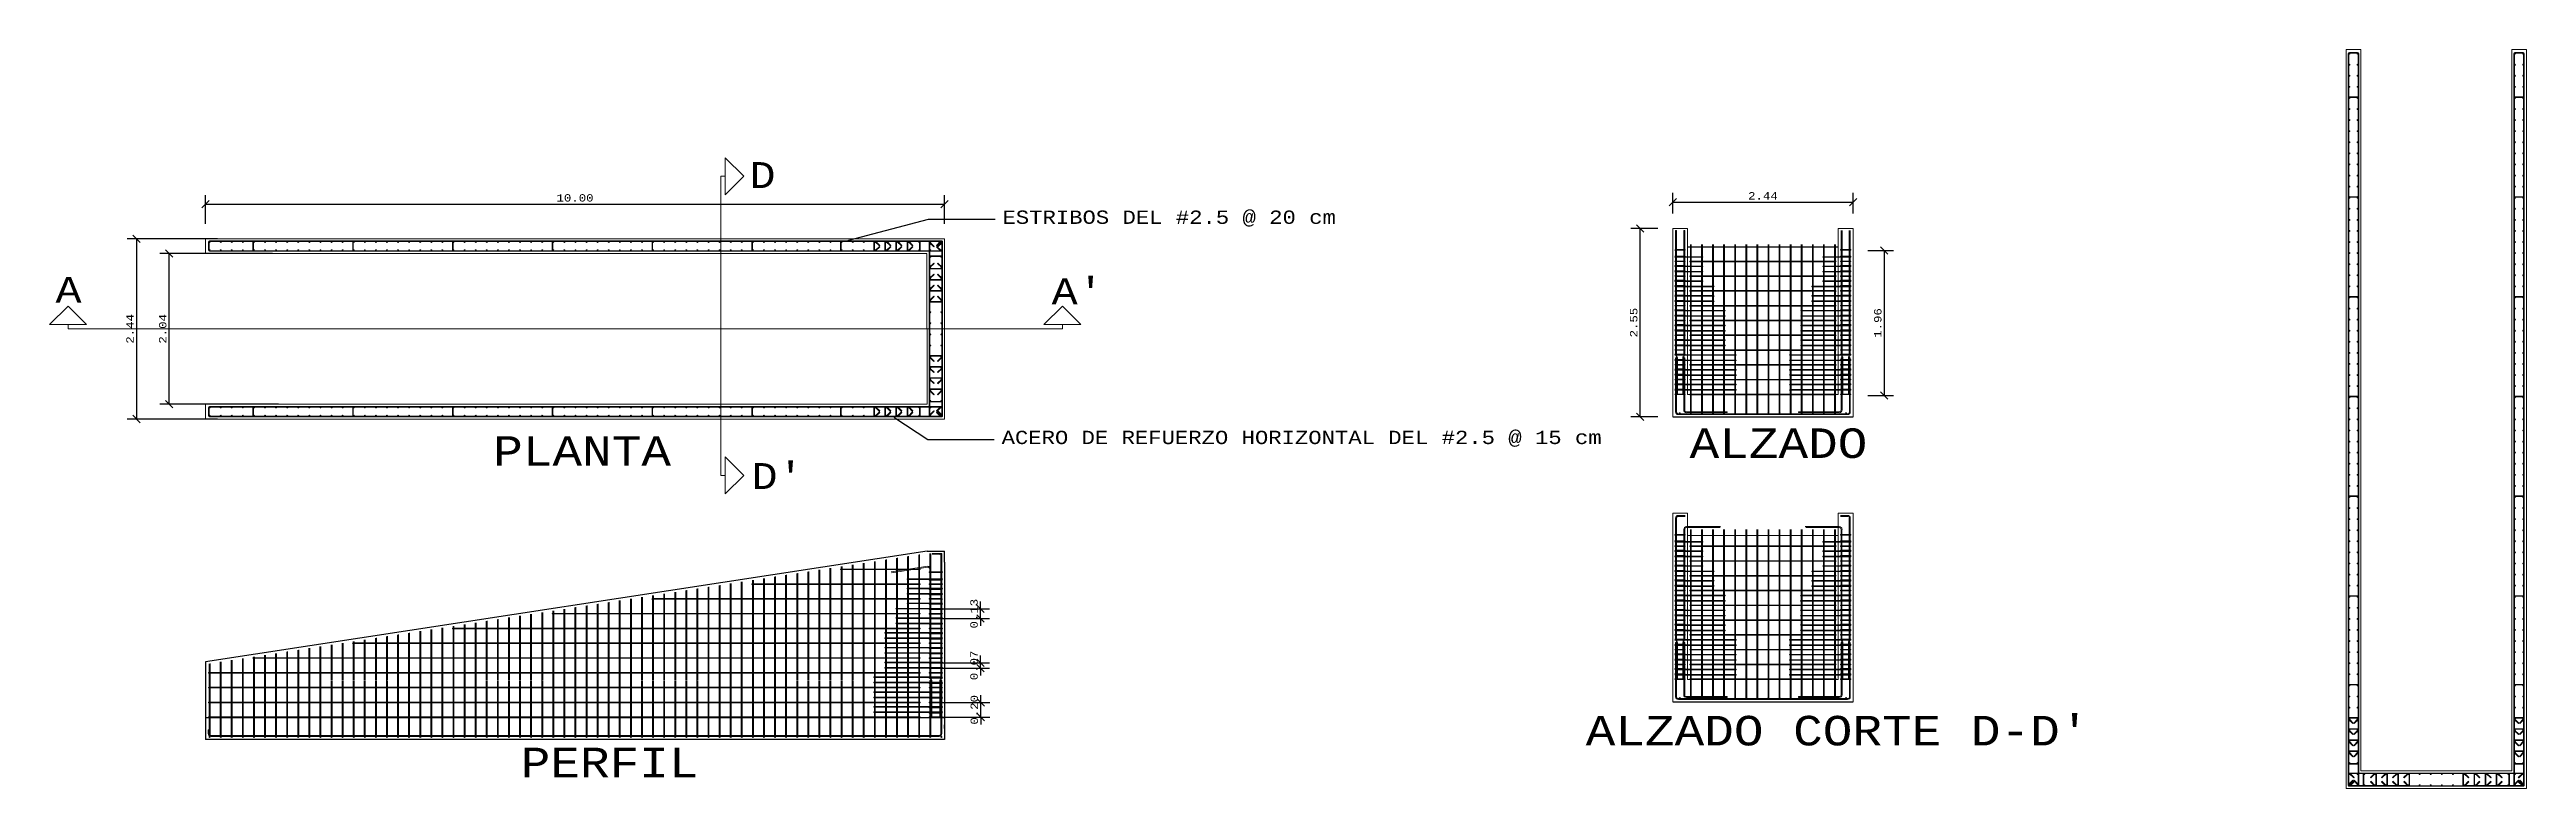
# Model space of a CAD drawing. Header units: metres. Extents: x -108 to 1267, y -15 to 572.
# Drawn here: x 23.32 to 56.83, y 36.15 to 46.15 of the extents above; entities that cross this region are included whole.
import ezdxf
from ezdxf import colors
from ezdxf.entities.mleader import LeaderData, LeaderLine
from ezdxf.math import Vec2, Vec3

# ---------------------------------------------------------------- set-up
doc = ezdxf.new("R2010")
doc.units = ezdxf.units.M
doc.linetypes.add('CENTRO', pattern=[50.8, 31.75, -6.35, 6.35, -6.35])
doc.layers.get('Defpoints').update_dxf_attribs({"lineweight": 0})
for name, color, linetype, lineweight in [('Acero de refuerzo', 150, 'Continuous', 0), ('Acero de refuerzo estribos', 92, 'Continuous', 0), ('Acero de refuerzo horizontal', 30, 'Continuous', 0), ('Cotas', 144, 'Continuous', 0), ('Ejes', 210, 'CENTRO', 0), ('Muros', 7, 'Continuous', 0)]:
    doc.layers.add(name, color=color, linetype=linetype, lineweight=lineweight)
doc.layers.add('Acero de refuerzo horizontal (transparente)', color=30, linetype='Continuous', lineweight=0, transparency=0.75)
doc.styles.add('corrier new', font='cour.ttf', dxfattribs={"height": 0.1})
doc.styles.get("Standard").update_dxf_attribs({"font": 'cour.ttf', "height": 0.1})
doc.dimstyles.new('Ing_metros_anotativa', dxfattribs={"dimscale": 0, "dimtxt": 0.1, "dimasz": 0.1, "dimexe": 0.125, "dimexo": 0.2, "dimgap": 0.03, "dimtad": 1, "dimzin": 1, "dimdsep": 46, "dimtxsty": 'corrier new', "dimblk": 'OBLIQUE', "dimcen": 0, "dimadec": 0, "dimazin": 0, "dimtfac": 1, "dimtix": 1, "dimtmove": 0, "dimatfit": 3, "dimfxl": 1, "dimarcsym": 0})

msp = doc.modelspace()

# ---------------------------------------------------------------- texts
at = {"transparency": 33554687, "char_height": 0.4, "attachment_point": 1}
for s, insert in [('PLANTA', (29.324, 40.913)), ('ALZADO', (45.509, 41.019)), ("ALZADO CORTE D-D'", (44.104, 37.129)), ('PERFIL', (29.696, 36.698))]:
    msp.add_mtext_dynamic_manual_height_columns(s, width=8.15481, gutter_width=1, heights=[0], dxfattribs=dict(at, insert=insert))
at = {"layer": 'Ejes', "transparency": 33554687, "attachment_point": 1}
for s, insert, char_height in [('D', (32.792, 44.623), 0.351), ('A', (23.403, 43.07), 0.351), ("A'", (36.879, 43.049), 0.3509), ("D'", (32.82, 40.55), 0.3509)]:
    msp.add_mtext_dynamic_manual_height_columns(s, width=0.53936, gutter_width=1.755, heights=[0], dxfattribs=dict(at, insert=insert, char_height=char_height))

# ---------------------------------------------------------------- blocks, each defined once
blk = doc.blocks.new('_Oblique')
at = {"color": 0, "linetype": 'ByBlock', "lineweight": -2}
blk.add_line((-0.5, -0.5), (0.5, 0.5), dxfattribs=at)
blk = doc.blocks.new('*D3')
at = {"layer": 'Cotas', "color": 0, "lineweight": -2, "transparency": 16777216}
for p, q in [((45.281, 43.926), (45.281, 44.205)), ((45.281, 44.08), (47.721, 44.08)), ((47.721, 43.926), (47.721, 44.205))]:
    blk.add_line(p, q, dxfattribs=at)
at = {"layer": 'Defpoints', "color": 0, "transparency": 16777216}
for p in [(47.721, 44.08), (45.281, 43.726), (47.721, 43.726)]:
    blk.add_point(p, dxfattribs=at)
at = {"layer": 'Cotas', "color": 0, "lineweight": -2, "transparency": 16777216, "xscale": 0.1, "yscale": 0.1, "zscale": 0.1, "rotation": 180}
blk.add_blockref('_Oblique', (45.281, 44.08), dxfattribs=at)
at = {"layer": 'Cotas', "color": 0, "lineweight": -2, "transparency": 16777216, "xscale": 0.1, "yscale": 0.1, "zscale": 0.1}
blk.add_blockref('_Oblique', (47.721, 44.08), dxfattribs=at)
at = {"layer": 'Cotas', "color": 0, "transparency": 16777216, "insert": (46.501, 44.166), "char_height": 0.1, "attachment_point": 5, "style": 'corrier new'}
blk.add_mtext('2.44', dxfattribs=at)
blk = doc.blocks.new('*D4')
at = {"layer": 'Cotas', "color": 0, "lineweight": -2, "transparency": 16777216}
for p, q in [((45.081, 43.726), (44.715, 43.726)), ((44.84, 41.176), (44.84, 43.726)), ((45.081, 41.176), (44.715, 41.176))]:
    blk.add_line(p, q, dxfattribs=at)
at = {"layer": 'Defpoints', "color": 0, "transparency": 16777216}
for p in [(44.84, 43.726), (45.281, 43.726), (45.281, 41.176)]:
    blk.add_point(p, dxfattribs=at)
at = {"layer": 'Cotas', "color": 0, "lineweight": -2, "transparency": 16777216, "xscale": 0.1, "yscale": 0.1, "zscale": 0.1}
for p, rotation in [((44.84, 43.726), 90), ((44.84, 41.176), 270)]:
    blk.add_blockref('_Oblique', p, dxfattribs=dict(at, rotation=rotation))
at = {"layer": 'Cotas', "color": 0, "transparency": 16777216, "insert": (44.754, 42.451), "char_height": 0.1, "attachment_point": 5, "rotation": 90, "style": 'corrier new'}
blk.add_mtext('2.55', dxfattribs=at)
blk = doc.blocks.new('*D5')
at = {"layer": 'Cotas', "color": 0, "lineweight": -2, "transparency": 16777216}
for p, q in [((47.921, 43.426), (48.267, 43.426)), ((48.142, 43.426), (48.142, 41.466)), ((47.921, 41.466), (48.267, 41.466))]:
    blk.add_line(p, q, dxfattribs=at)
at = {"layer": 'Defpoints', "color": 0, "transparency": 16777216}
for p in [(47.721, 43.426), (47.721, 41.466), (48.142, 41.466)]:
    blk.add_point(p, dxfattribs=at)
at = {"layer": 'Cotas', "color": 0, "lineweight": -2, "transparency": 16777216, "xscale": 0.1, "yscale": 0.1, "zscale": 0.1}
for p, rotation in [((48.142, 43.426), 90), ((48.142, 41.466), 270)]:
    blk.add_blockref('_Oblique', p, dxfattribs=dict(at, rotation=rotation))
at = {"layer": 'Cotas', "color": 0, "transparency": 16777216, "insert": (48.056, 42.446), "char_height": 0.1, "attachment_point": 5, "rotation": 90, "style": 'corrier new'}
blk.add_mtext('1.96', dxfattribs=at)
blk = doc.blocks.new('Acero horizontal largo corte')
at = {"transparency": 33554687}
for p, q in [((0.128, 0.008), (-0.004, 0.008)), ((0.667, 0), (-0.004, 0)), ((0.667, -0.008), (-0.004, -0.008))]:
    blk.add_line(p, q, dxfattribs=at)
for centre, start, end in [((-0.004, 0.004), 90, 270), ((-0.004, -0.004), 90, 270), ((0.128, 0.004), 270, 90), ((0.667, -0.004), 270, 90)]:
    blk.add_arc(centre, 0.00395, start, end, dxfattribs=at)
blk = doc.blocks.new('acero horizontal corte corto')
at = {"layer": 'Acero de refuerzo horizontal', "transparency": 33554687}
for p, q in [((0.128, 0.008), (-0.004, 0.008)), ((0.128, 0), (-0.004, 0)), ((0.367, 0), (0.128, 0)), ((0.367, -0.008), (-0.004, -0.008))]:
    blk.add_line(p, q, dxfattribs=at)
for centre, start, end in [((-0.004, 0.004), 90, 270), ((-0.004, -0.004), 90, 270), ((0.128, 0.004), 270, 90), ((0.367, -0.004), 270, 90)]:
    blk.add_arc(centre, 0.00395, start, end, dxfattribs=at)
blk = doc.blocks.new('Acero de refuerzo cimentacion')
at = {"transparency": 33554687}
for p, q in [((33.247, 0.677), (33.247, -0.055)), ((33.26, 0.677), (33.26, -0.055)), ((35.599, 0.677), (35.599, -0.055)), ((35.611, 0.677), (35.611, -0.055)), ((35.573, -0.08), (33.285, -0.08)), ((33.285, -0.093), (35.573, -0.093))]:
    blk.add_line(p, q, dxfattribs=at)
for p, q in [((33.247, 0.677), (33.26, 0.677)), ((35.599, 0.677), (35.611, 0.677))]:
    blk.add_line(p, q)
for centre, radius, start, end in [((33.285, -0.055), 0.0381, 180, 270), ((33.285, -0.055), 0.0254, 180, 270), ((35.573, -0.055), 0.0381, 270, 0), ((35.573, -0.055), 0.0254, 270, 360)]:
    blk.add_arc(centre, radius, start, end, dxfattribs=at)
blk = doc.blocks.new('acero horizontal mas largo corte')
at = {"transparency": 33554687}
for p, q in [((-0.817, 0), (0.004, 0)), ((-0.128, 0.008), (0.004, 0.008)), ((-0.817, -0.008), (0.004, -0.008))]:
    blk.add_line(p, q, dxfattribs=at)
for centre, start, end in [((-0.128, 0.004), 90, 270), ((0.004, 0.004), 270, 90), ((0.004, -0.004), 270, 90), ((-0.817, -0.004), 90, 270)]:
    blk.add_arc(centre, 0.00395, start, end, dxfattribs=at)
blk = doc.blocks.new('Acero horizontal medio corte')
at = {"transparency": 33554687}
for p, q in [((0.128, 0.008), (-0.004, 0.008)), ((0.517, 0), (-0.004, 0)), ((0.517, -0.008), (-0.004, -0.008))]:
    blk.add_line(p, q, dxfattribs=at)
for centre, start, end in [((-0.004, 0.004), 90, 270), ((-0.004, -0.004), 90, 270), ((0.128, 0.004), 270, 90), ((0.517, -0.004), 270, 90)]:
    blk.add_arc(centre, 0.00395, start, end, dxfattribs=at)
blk = doc.blocks.new('empalme cimentacion')
at = {"transparency": 33554687}
for p, q in [((0, 0.5), (0, -0.206)), ((0.013, 0.5), (0.013, -0.206)), ((0.038, -0.231), (0.589, -0.231))]:
    blk.add_line(p, q, dxfattribs=at)
for p, q in [((0.013, 0.5), (0, 0.5)), ((0.038, -0.244), (0.589, -0.244)), ((0.589, -0.231), (0.589, -0.244))]:
    blk.add_line(p, q)
for radius in [0.0381, 0.0254]:
    blk.add_arc((0.038, -0.206), radius, 180, 270, dxfattribs=at)
at = {"layer": 'Acero de refuerzo'}
blk.add_line((0, 0.5), (0, 0), dxfattribs=at)
at = {"layer": 'Acero de refuerzo estribos', "transparency": 33554687}
for centre in [(0.017, 0.404), (0.017, 0.204), (0.017, 0.004)]:
    blk.add_arc(centre, 0.00395, 270, 90, dxfattribs=at)
blk = doc.blocks.new('estribo largo')
at = {"layer": 'Acero de refuerzo estribos', "transparency": 33554687}
for p, q in [((35.415, 1.985), (33.444, 1.985)), ((35.415, 1.977), (33.444, 1.977))]:
    blk.add_line(p, q, dxfattribs=at)
for centre, start, end in [((33.444, 1.981), 90, 270), ((35.415, 1.981), 270, 90)]:
    blk.add_arc(centre, 0.00395, start, end, dxfattribs=at)
blk = doc.blocks.new('Acero de refuerzo horizontal corto')
at = {"transparency": 33554687}
for p, q in [((-0.014, 0), (-0.014, 0.15)), ((-0.006, 0), (-0.006, 0.15)), ((0.351, 0.164), (0, 0.164)), ((0.351, 0.156), (0, 0.156)), ((0.357, 0), (0.357, 0.15)), ((0.365, 0), (0.365, 0.15))]:
    blk.add_line(p, q, dxfattribs=at)
for points in [[(-0.01, -0.01, -0.20907), (-0.014, 0, -0.20907)], [(-0.01, -0.01, 0.414214), (0.01, -0.01), (0.066, 0.046), (0.061, 0.052), (0.004, -0.004, -0.414214), (-0.004, -0.004)], [(-0.006, 0, 0.20907), (-0.004, -0.005)], [(0.361, -0.01, -0.414214), (0.341, -0.01), (0.284, 0.046), (0.29, 0.052), (0.346, -0.004, 0.414214), (0.355, -0.004)], [(0.357, 0, -0.20907), (0.355, -0.005)], [(0.36, -0.01, 0.20907), (0.365, 0, 0.20907)]]:
    blk.add_lwpolyline(points, format="xyb", dxfattribs=at)
for centre, radius, start, end in [((0, 0.15), 0.0142, 90, 180), ((0, 0.15), 0.00635, 90, 180), ((0.351, 0.15), 0.0142, 0, 90), ((0.351, 0.15), 0.00635, 0, 90)]:
    blk.add_arc(centre, radius, start, end, dxfattribs=at)
blk = doc.blocks.new('Acero de refuerzo horizontal largo')
at = {"transparency": 33554687}
for p, q in [((-0.014, 0), (-0.014, 0.15)), ((-0.006, 0), (-0.006, 0.15)), ((0.651, 0.164), (0, 0.164)), ((0.651, 0.156), (0, 0.156)), ((0.657, 0), (0.657, 0.15)), ((0.665, 0), (0.665, 0.15))]:
    blk.add_line(p, q, dxfattribs=at)
for points in [[(-0.01, -0.01, -0.20907), (-0.014, 0, -0.20907)], [(-0.01, -0.01, 0.414214), (0.01, -0.01), (0.066, 0.046), (0.061, 0.052), (0.004, -0.004, -0.414214), (-0.004, -0.004)], [(-0.006, 0, 0.20907), (-0.004, -0.005)], [(0.661, -0.01, -0.414214), (0.641, -0.01), (0.584, 0.046), (0.59, 0.052), (0.646, -0.004, 0.414214), (0.655, -0.004)], [(0.657, 0, -0.20907), (0.655, -0.005)], [(0.66, -0.01, 0.20907), (0.665, 0, 0.20907)]]:
    blk.add_lwpolyline(points, format="xyb", dxfattribs=at)
for centre, radius, start, end in [((0, 0.15), 0.0142, 90, 180), ((0, 0.15), 0.00635, 90, 180), ((0.651, 0.15), 0.0142, 0, 90), ((0.651, 0.15), 0.00635, 0, 90)]:
    blk.add_arc(centre, radius, start, end, dxfattribs=at)
blk = doc.blocks.new('acero más largo refuerzo horizontal')
at = {"transparency": 33554687}
for p, q in [((-0.014, 0.15), (-0.014, 0)), ((-0.006, 0.15), (-0.006, 0)), ((0.807, 0.15), (0.807, 0)), ((0.815, 0.15), (0.815, 0)), ((0.801, -0.006), (0, -0.006)), ((0.801, -0.014), (0, -0.014))]:
    blk.add_line(p, q, dxfattribs=at)
for points in [[(-0.01, 0.16, 0.20907), (-0.014, 0.15, 0.20907)], [(-0.01, 0.16, -0.414214), (0.01, 0.16), (0.066, 0.104), (0.061, 0.098), (0.004, 0.154, 0.414214), (-0.004, 0.154)], [(-0.006, 0.15, -0.20907), (-0.004, 0.155)], [(0.811, 0.16, 0.414214), (0.791, 0.16), (0.734, 0.104), (0.74, 0.098), (0.796, 0.154, -0.414214), (0.805, 0.154)], [(0.807, 0.15, 0.20907), (0.805, 0.155)], [(0.81, 0.16, -0.20907), (0.815, 0.15, -0.20907)]]:
    blk.add_lwpolyline(points, format="xyb", dxfattribs=at)
for centre, radius, start, end in [((0, 0), 0.0142, 180, 270), ((0, 0), 0.00635, 180, 270), ((0.801, 0), 0.0142, 270, 0), ((0.801, 0), 0.00635, 270, 0)]:
    blk.add_arc(centre, radius, start, end, dxfattribs=at)
blk = doc.blocks.new('acero horizontal medio')
at = {"transparency": 33554687}
for p, q in [((-0.014, 0), (-0.014, 0.15)), ((-0.006, 0), (-0.006, 0.15)), ((0, 0.164), (0.501, 0.164)), ((0, 0.156), (0.501, 0.156)), ((0.507, 0), (0.507, 0.15)), ((0.515, 0), (0.515, 0.15))]:
    blk.add_line(p, q, dxfattribs=at)
for points in [[(-0.01, -0.01, -0.20907), (-0.014, 0, -0.20907)], [(-0.01, -0.01, 0.414214), (0.01, -0.01), (0.066, 0.046), (0.061, 0.052), (0.004, -0.004, -0.414214), (-0.004, -0.004)], [(-0.006, 0, 0.20907), (-0.004, -0.005)], [(0.511, -0.01, -0.414214), (0.491, -0.01), (0.434, 0.046), (0.44, 0.052), (0.496, -0.004, 0.414214), (0.505, -0.004)], [(0.507, 0, -0.20907), (0.505, -0.005)], [(0.51, -0.01, 0.20907), (0.515, 0, 0.20907)]]:
    blk.add_lwpolyline(points, format="xyb", dxfattribs=at)
for centre, radius, start, end in [((0, 0.15), 0.0142, 90, 180), ((0, 0.15), 0.00635, 90, 180), ((0.501, 0.15), 0.0142, 360, 90), ((0.501, 0.15), 0.00635, 0, 90)]:
    blk.add_arc(centre, radius, start, end, dxfattribs=at)
blk = doc.blocks.new('horizontal 1 10 corte')
at = {"transparency": 33554687}
for p, q in [((-0.014, 0), (-0.014, -0.112)), ((-0.006, 0), (-0.006, -0.112)), ((0.45, -0.118), (0, -0.118)), ((0.45, -0.126), (0, -0.126)), ((0.456, 0), (0.456, -0.112)), ((0.464, 0), (0.464, -0.112))]:
    blk.add_line(p, q, dxfattribs=at)
for points in [[(-0.01, 0.01, 0.20907), (-0.014, 0, 0.20907)], [(-0.01, 0.01, -0.414214), (0.01, 0.01), (0.066, -0.046), (0.061, -0.052), (0.004, 0.004, 0.414214), (-0.004, 0.004)], [(-0.006, 0, -0.20907), (-0.004, 0.005)], [(0.46, 0.01, 0.414214), (0.44, 0.01), (0.384, -0.046), (0.389, -0.052), (0.446, 0.004, -0.414214), (0.454, 0.004)], [(0.456, 0, 0.20907), (0.454, 0.005)], [(0.46, 0.01, -0.20907), (0.464, 0, -0.20907)]]:
    blk.add_lwpolyline(points, format="xyb", dxfattribs=at)
for centre, radius, start, end in [((0, -0.112), 0.0142, 180, 270), ((0, -0.112), 0.00635, 180, 270), ((0.45, -0.112), 0.0142, 270, 0), ((0.45, -0.112), 0.00635, 270, 0)]:
    blk.add_arc(centre, radius, start, end, dxfattribs=at)
blk = doc.blocks.new('horizontal 2 10 corte')
at = {"transparency": 33554687}
for p, q in [((-0.014, 0), (-0.014, -0.112)), ((-0.006, 0), (-0.006, -0.112)), ((0.606, 0), (0.606, -0.112)), ((0.614, 0), (0.614, -0.112)), ((0.6, -0.118), (0, -0.118)), ((0.6, -0.126), (0, -0.126))]:
    blk.add_line(p, q, dxfattribs=at)
for points in [[(-0.01, 0.01, 0.20907), (-0.014, 0, 0.20907)], [(-0.01, 0.01, -0.414214), (0.01, 0.01), (0.066, -0.046), (0.061, -0.052), (0.004, 0.004, 0.414214), (-0.004, 0.004)], [(-0.006, 0, -0.20907), (-0.004, 0.005)], [(0.61, 0.01, 0.414214), (0.59, 0.01), (0.534, -0.046), (0.539, -0.052), (0.596, 0.004, -0.414214), (0.604, 0.004)], [(0.606, 0, 0.20907), (0.604, 0.005)], [(0.61, 0.01, -0.20907), (0.614, 0, -0.20907)]]:
    blk.add_lwpolyline(points, format="xyb", dxfattribs=at)
for centre, radius, start, end in [((0, -0.112), 0.0142, 180, 270), ((0, -0.112), 0.00635, 180, 270), ((0.6, -0.112), 0.0142, 270, 0), ((0.6, -0.112), 0.00635, 270, 0)]:
    blk.add_arc(centre, radius, start, end, dxfattribs=at)
blk = doc.blocks.new('horizontal 3 10')
at = {"transparency": 33554687}
for p, q in [((-0.764, 0), (-0.764, -0.112)), ((-0.756, 0), (-0.756, -0.112)), ((0.006, 0), (0.006, -0.112)), ((0, -0.118), (-0.75, -0.118)), ((0, -0.126), (-0.75, -0.126)), ((0.014, 0), (0.014, -0.112))]:
    blk.add_line(p, q, dxfattribs=at)
for points in [[(-0.76, 0.01, 0.20907), (-0.764, 0, 0.20907)], [(-0.76, 0.01, -0.414214), (-0.74, 0.01), (-0.684, -0.046), (-0.689, -0.052), (-0.746, 0.004, 0.414214), (-0.754, 0.004)], [(-0.756, 0, -0.20907), (-0.754, 0.005)], [(0.01, 0.01, 0.414214), (-0.01, 0.01), (-0.066, -0.046), (-0.061, -0.052), (-0.004, 0.004, -0.414214), (0.004, 0.004)], [(0.006, 0, 0.20907), (0.004, 0.005)], [(0.01, 0.01, -0.20907), (0.014, 0, -0.20907)]]:
    blk.add_lwpolyline(points, format="xyb", dxfattribs=at)
for centre, radius, start, end in [((-0.75, -0.112), 0.0142, 180, 270), ((-0.75, -0.112), 0.00635, 180, 270), ((0, -0.112), 0.0142, 270, 0), ((0, -0.112), 0.00635, 270, 0)]:
    blk.add_arc(centre, radius, start, end, dxfattribs=at)
blk = doc.blocks.new('horizontal 4 10')
at = {"transparency": 33554687}
for p, q in [((-0.006, 0), (-0.006, -0.112)), ((-0.014, 0), (-0.014, -0.112)), ((0.9, -0.118), (0, -0.118)), ((0.9, -0.126), (0, -0.126)), ((0.906, 0), (0.906, -0.112)), ((0.914, 0), (0.914, -0.112))]:
    blk.add_line(p, q, dxfattribs=at)
for points in [[(-0.01, 0.01, 0.20907), (-0.014, 0, 0.20907)], [(-0.01, 0.01, -0.414214), (0.01, 0.01), (0.066, -0.046), (0.061, -0.052), (0.004, 0.004, 0.414214), (-0.004, 0.004)], [(-0.006, 0, -0.20907), (-0.004, 0.005)], [(0.91, 0.01, 0.414214), (0.89, 0.01), (0.834, -0.046), (0.839, -0.052), (0.896, 0.004, -0.414214), (0.904, 0.004)], [(0.906, 0, 0.20907), (0.904, 0.005)], [(0.91, 0.01, -0.20907), (0.914, 0, -0.20907)]]:
    blk.add_lwpolyline(points, format="xyb", dxfattribs=at)
for centre, radius, start, end in [((0, -0.112), 0.0142, 180, 270), ((0, -0.112), 0.00635, 180, 270), ((0.9, -0.112), 0.0142, 270, 0), ((0.9, -0.112), 0.00635, 270, 0)]:
    blk.add_arc(centre, radius, start, end, dxfattribs=at)
blk = doc.blocks.new('estribos delgaod 0.1')
at = {"transparency": 33554687}
for p, q in [((-0.014, 0), (-0.014, -0.112)), ((-0.006, 0), (-0.006, -0.112))]:
    blk.add_line(p, q, dxfattribs=at)
for centre, radius, start, end in [((0, 0), 0.0142, 90, 180), ((0, 0), 0.00635, 90, 180), ((0, -0.112), 0.0142, 180, 270), ((0, -0.112), 0.00635, 174.1587, 270)]:
    blk.add_arc(centre, radius, start, end, dxfattribs=at)
blk = doc.blocks.new('empalme del #4')
at = {"layer": 'Acero de refuerzo', "transparency": 33554687}
for p, q in [((-0.013, 2.182), (-0.013, 0.54)), ((0, 2.182), (0, 0.54)), ((0.025, 2.22), (0.119, 2.22)), ((0.025, 2.207), (0.119, 2.207))]:
    blk.add_line(p, q, dxfattribs=at)
at = {"layer": 'Acero de refuerzo'}
for p, q in [((0, 0.5), (0, 0.012)), ((0.013, 0), (0.013, 0.5)), ((0, 0), (0.013, 0))]:
    blk.add_line(p, q, dxfattribs=at)
at = {"layer": 'Acero de refuerzo', "transparency": 33554687}
for radius in [0.0381, 0.0254]:
    blk.add_arc((0.025, 2.182), radius, 90, 180, dxfattribs=at)
at = {"layer": 'Acero de refuerzo'}
for points in [[(0, 0.5), (0, 0.515), (-0.013, 0.529), (-0.013, 0.54)], [(0.013, 0.5), (0.013, 0.515), (0, 0.529), (0, 0.54)]]:
    blk.add_open_spline(points, degree=3, dxfattribs=at)
blk = doc.blocks.new('empalme corto')
at = {"layer": 'Acero de refuerzo', "transparency": 33554687}
for p, q in [((33.359, 0.747), (33.359, 2.209)), ((33.359, 2.209), (33.359, 0.717)), ((33.371, 2.209), (33.371, 0.748)), ((33.371, 2.209), (33.371, 0.717)), ((33.397, 2.247), (33.855, 2.247)), ((33.397, 2.235), (33.849, 2.235))]:
    blk.add_line(p, q, dxfattribs=at)
at = {"layer": 'Acero de refuerzo'}
for p, q in [((33.346, 0.177), (33.346, 0.677)), ((33.359, 0.177), (33.346, 0.177))]:
    blk.add_line(p, q, dxfattribs=at)
at = {"layer": 'Acero de refuerzo', "transparency": 33554687}
for radius in [0.0381, 0.0254]:
    blk.add_arc((33.397, 2.209), radius, 90, 180, dxfattribs=at)
at = {"layer": 'Acero de refuerzo'}
for points in [[(33.346, 0.677), (33.346, 0.693), (33.359, 0.706), (33.359, 0.717)], [(33.359, 0.677), (33.359, 0.693), (33.371, 0.706), (33.371, 0.717)]]:
    blk.add_open_spline(points, degree=3, dxfattribs=at)
blk = doc.blocks.new('acero transparente')
at = {"color": 32, "true_color": 0xcd6928, "transparency": 33554495}
for p, q in [((0.1321, 1.807785), (0, 1.807785)), ((0.1321, 1.799885), (0, 1.799885)), ((0.37135, 1.791985), (0, 1.791985)), ((0.1321, 1.68), (0, 1.68)), ((0.37135, 1.799885), (0.1321, 1.799885)), ((0.1321, 1.6721), (0, 1.6721)), ((0.37135, 1.6642), (0, 1.6642)), ((0.1321, 1.6079), (0, 1.6079)), ((0.1321, 1.6), (0, 1.6)), ((0.37135, 1.5921), (0, 1.5921)), ((0.1321, 1.48), (0, 1.48)), ((0.1321, 1.4721), (0, 1.4721)), ((0.37135, 1.4642), (0, 1.4642)), ((0.1321, 1.4079), (0, 1.4079)), ((0.52135, 1.4), (0, 1.4)), ((0.52135, 1.3921), (0, 1.3921)), ((0.37135, 1.6721), (0.1321, 1.6721)), ((0.37135, 1.6), (0.1321, 1.6)), ((0.37135, 1.4721), (0.1321, 1.4721)), ((0.1321, 1.2799), (0, 1.2799)), ((0.52135, 1.272), (0, 1.272)), ((0.52135, 1.2641), (0, 1.2641)), ((0.1321, 1.2079), (0, 1.2079)), ((0.52135, 1.2), (0, 1.2)), ((0.52135, 1.1921), (0, 1.1921)), ((0.1321, 1.0799), (0, 1.0799)), ((0.67135, 1.072), (0, 1.072)), ((0.67135, 1.0641), (0, 1.0641)), ((0.1321, 1.0079), (0, 1.0079)), ((0.67135, 1), (0, 1)), ((0.67135, 0.9921), (0, 0.9921)), ((0.1321, 0.8799), (0, 0.8799)), ((0.67135, 0.872), (0, 0.872)), ((0.67135, 0.8641), (0, 0.8641)), ((0.1321, 0.8079), (0, 0.8079)), ((0.67135, 0.8), (0, 0.8)), ((0.67135, 0.7921), (0, 0.7921)), ((0.1321, 0.6799), (0, 0.6799)), ((0.67135, 0.672), (0, 0.672)), ((0.67135, 0.6641), (0, 0.6641)), ((0.1321, 0.6079), (0, 0.6079)), ((0.67135, 0.6), (0, 0.6)), ((0.67135, 0.5921), (0, 0.5921)), ((0.1321, 0.4799), (0, 0.4799)), ((0.82135, 0.472), (0, 0.472)), ((0.82135, 0.4641), (0, 0.4641)), ((0.1321, 0.4079), (0, 0.4079)), ((0.82135, 0.4), (0, 0.4)), ((0.82135, 0.3921), (0, 0.3921)), ((0.1321, 0.2799), (0, 0.2799)), ((0.82135, 0.272), (0, 0.272)), ((0.82135, 0.2641), (0, 0.2641)), ((0.1321, 0.2079), (0, 0.2079)), ((0.82135, 0.2), (0, 0.2)), ((0.82135, 0.1921), (0, 0.1921)), ((0.1321, 0.0799), (0, 0.0799)), ((0.82135, 0.072), (0, 0.072)), ((0.82135, 0.0641), (0, 0.0641)), ((0.1321, 0.0079), (0, 0.0079)), ((0.82135, 0), (0, 0)), ((0.82135, -0.0079), (0, -0.0079))]:
    blk.add_line(p, q, dxfattribs=at)
for centre, start, end in [((0, 1.803835), 90, 270), ((0, 1.795935), 90, 270), ((0, 1.67605), 90, 270), ((0.1321, 1.803835), 270, 90), ((0.1321, 1.67605), 270, 90), ((0.37135, 1.795935), 270, 90), ((0, 1.66815), 90, 270), ((0, 1.60395), 90, 270), ((0, 1.59605), 90, 270), ((0, 1.47605), 90, 270), ((0, 1.46815), 90, 270), ((0, 1.40395), 90, 270), ((0, 1.39605), 90, 270), ((0.1321, 1.60395), 270, 90), ((0.1321, 1.47605), 270, 90), ((0.1321, 1.40395), 270, 90), ((0.37135, 1.66815), 270, 90), ((0.37135, 1.59605), 270, 90), ((0.37135, 1.46815), 270, 90), ((0.52135, 1.39605), 270, 90), ((0, 1.27595), 90, 270), ((0, 1.26805), 90, 270), ((0, 1.20395), 90, 270), ((0, 1.19605), 90, 270), ((0, 1.07595), 90, 270), ((0, 1.06805), 90, 270), ((0, 1.00395), 90, 270), ((0.1321, 1.27595), 270, 90), ((0.1321, 1.20395), 270, 90), ((0.1321, 1.07595), 270, 90), ((0.1321, 1.00395), 270, 90), ((0.52135, 1.26805), 270, 90), ((0.52135, 1.19605), 270, 90), ((0.67135, 1.06805), 270, 90), ((0, 0.99605), 90, 270), ((0, 0.87595), 90, 270), ((0, 0.86805), 90, 270), ((0, 0.80395), 90, 270), ((0, 0.79605), 90, 270), ((0, 0.67595), 90, 270), ((0, 0.66805), 90, 270), ((0.1321, 0.87595), 270, 90), ((0.1321, 0.80395), 270, 90), ((0.1321, 0.67595), 270, 90), ((0.67135, 0.99605), 270, 90), ((0.67135, 0.86805), 270, 90), ((0.67135, 0.79605), 270, 90), ((0.67135, 0.66805), 270, 90), ((0, 0.60395), 90, 270), ((0, 0.59605), 90, 270), ((0, 0.47595), 90, 270), ((0, 0.46805), 90, 270), ((0, 0.40395), 90, 270), ((0, 0.39605), 90, 270), ((0.1321, 0.60395), 270, 90), ((0.1321, 0.47595), 270, 90), ((0.1321, 0.40395), 270, 90), ((0.67135, 0.59605), 270, 90), ((0.82135, 0.46805), 270, 90), ((0.82135, 0.39605), 270, 90), ((0, 0.27595), 90, 270), ((0, 0.26805), 90, 270), ((0, 0.20395), 90, 270), ((0, 0.19605), 90, 270), ((0, 0.07595), 90, 270), ((0, 0.06805), 90, 270), ((0, 0.00395), 90, 270), ((0, -0.00395), 90, 270), ((0.1321, 0.27595), 270, 90), ((0.1321, 0.20395), 270, 90), ((0.1321, 0.07595), 270, 90), ((0.1321, 0.00395), 270, 90), ((0.82135, 0.26805), 270, 90), ((0.82135, 0.19605), 270, 90), ((0.82135, 0.06805), 270, 90), ((0.82135, -0.00395), 270, 90)]:
    blk.add_arc(centre, 0.00395, start, end, dxfattribs=at)
blk = doc.blocks.new('acero #4 mas largo')
at = {"layer": 'Acero de refuerzo'}
for p, q in [((31.29, -0.042), (31.29, 0.677)), ((31.29, 0.677), (31.303, 0.677)), ((31.303, 0.677), (31.303, -0.042)), ((21.378, -0.042), (21.378, 0.008)), ((21.378, 0.008), (21.391, 0.008)), ((21.391, -0.042), (21.391, 0.008))]:
    blk.add_line(p, q, dxfattribs=at)
at = {"layer": 'Acero de refuerzo', "transparency": 33554687}
for p, q in [((31.265, -0.067), (21.417, -0.067)), ((31.265, -0.08), (21.417, -0.08))]:
    blk.add_line(p, q, dxfattribs=at)
for centre, radius, start, end in [((21.417, -0.042), 0.0381, 180, 270), ((21.417, -0.042), 0.0254, 180, 270), ((31.265, -0.042), 0.0381, 270, 0), ((31.265, -0.042), 0.0254, 270, 360)]:
    blk.add_arc(centre, radius, start, end, dxfattribs=at)
blk = doc.blocks.new('estribo mas largo 10')
at = {"layer": 'Acero de refuerzo estribos', "transparency": 33554687}
for p, q in [((31.007, 0.185), (21.386, 0.185)), ((31.007, 0.177), (21.386, 0.177))]:
    blk.add_line(p, q, dxfattribs=at)
for centre, start, end in [((21.386, 0.181), 90, 270), ((31.007, 0.181), 270, 90)]:
    blk.add_arc(centre, 0.00395, start, end, dxfattribs=at)
blk = doc.blocks.new('estribo corte long corto')
at = {"layer": 'Acero de refuerzo estribos', "transparency": 33554687}
for p, q in [((31.307, 0.185), (31.136, 0.185)), ((31.307, 0.177), (31.136, 0.177))]:
    blk.add_line(p, q, dxfattribs=at)
for centre, start, end in [((31.136, 0.181), 90, 270), ((31.307, 0.181), 270, 90)]:
    blk.add_arc(centre, 0.00395, start, end, dxfattribs=at)
blk = doc.blocks.new('horizontal 1 10')
at = {"transparency": 33554687}
for p, q in [((0.004, 0.008), (-0.467, 0.008)), ((0.004, 0), (-0.467, 0)), ((0.004, 0), (-0.167, 0)), ((0.004, -0.008), (-0.167, -0.008))]:
    blk.add_line(p, q, dxfattribs=at)
for centre, start, end in [((-0.467, 0.004), 90, 270), ((-0.167, -0.004), 90, 270), ((0.004, 0.004), 270, 90), ((0.004, -0.004), 270, 90)]:
    blk.add_arc(centre, 0.00395, start, end, dxfattribs=at)
blk = doc.blocks.new('horizontal 2 10 coorte')
at = {"transparency": 33554687}
for p, q in [((0.004, 0.008), (-0.617, 0.008)), ((0.004, 0), (-0.617, 0)), ((0.004, 0), (-0.167, 0)), ((0.004, -0.008), (-0.167, -0.008))]:
    blk.add_line(p, q, dxfattribs=at)
for centre, start, end in [((-0.617, 0.004), 90, 270), ((-0.167, -0.004), 90, 270), ((0.004, 0.004), 270, 90), ((0.004, -0.004), 270, 90)]:
    blk.add_arc(centre, 0.00395, start, end, dxfattribs=at)
blk = doc.blocks.new('horizontal 3 10 corte')
at = {"transparency": 33554687}
for p, q in [((0.004, 0.008), (-0.767, 0.008)), ((0.004, 0), (-0.767, 0)), ((0.004, 0), (-0.167, 0)), ((0.004, -0.008), (-0.167, -0.008))]:
    blk.add_line(p, q, dxfattribs=at)
for centre, start, end in [((-0.767, 0.004), 90, 270), ((-0.167, -0.004), 90, 270), ((0.004, 0.004), 270, 90), ((0.004, -0.004), 270, 90)]:
    blk.add_arc(centre, 0.00395, start, end, dxfattribs=at)
blk = doc.blocks.new('horizontal 4 10 corte')
at = {"transparency": 33554687}
for p, q in [((0.004, 0), (-0.917, 0)), ((0.004, -0.008), (-0.917, -0.008)), ((0.004, -0.008), (-0.167, -0.008)), ((0.004, -0.016), (-0.167, -0.016))]:
    blk.add_line(p, q, dxfattribs=at)
for centre, start, end in [((-0.917, -0.004), 90, 270), ((0.004, -0.004), 270, 90), ((-0.167, -0.012), 90, 270), ((0.004, -0.012), 270, 90)]:
    blk.add_arc(centre, 0.00395, start, end, dxfattribs=at)
blk = doc.blocks.new('*D142')
at = {"layer": 'Cotas', "color": 0, "lineweight": -2, "transparency": 16777216}
for p, q in [((25.431, 43.786), (25.431, 44.177)), ((25.431, 44.052), (35.431, 44.052)), ((35.431, 43.786), (35.431, 44.177))]:
    blk.add_line(p, q, dxfattribs=at)
at = {"layer": 'Defpoints', "color": 0, "transparency": 16777216}
for p in [(35.431, 44.052), (25.431, 43.586), (35.431, 43.586)]:
    blk.add_point(p, dxfattribs=at)
at = {"layer": 'Cotas', "color": 0, "lineweight": -2, "transparency": 16777216, "xscale": 0.1, "yscale": 0.1, "zscale": 0.1, "rotation": 180}
blk.add_blockref('_Oblique', (25.431, 44.052), dxfattribs=at)
at = {"layer": 'Cotas', "color": 0, "lineweight": -2, "transparency": 16777216, "xscale": 0.1, "yscale": 0.1, "zscale": 0.1}
blk.add_blockref('_Oblique', (35.431, 44.052), dxfattribs=at)
at = {"layer": 'Cotas', "color": 0, "transparency": 16777216, "insert": (30.431, 44.138), "char_height": 0.1, "attachment_point": 5, "style": 'corrier new'}
blk.add_mtext('10.00', dxfattribs=at)
blk = doc.blocks.new('*D143')
at = {"layer": 'Cotas', "color": 0, "lineweight": -2, "transparency": 16777216}
for p, q in [((26.34, 43.386), (24.815, 43.386)), ((24.94, 41.346), (24.94, 43.386)), ((26.419, 41.346), (24.815, 41.346))]:
    blk.add_line(p, q, dxfattribs=at)
at = {"layer": 'Defpoints', "color": 0, "transparency": 16777216}
for p in [(24.94, 43.386), (26.54, 43.386), (26.619, 41.346)]:
    blk.add_point(p, dxfattribs=at)
at = {"layer": 'Cotas', "color": 0, "lineweight": -2, "transparency": 16777216, "xscale": 0.1, "yscale": 0.1, "zscale": 0.1}
for p, rotation in [((24.94, 43.386), 90), ((24.94, 41.346), 270)]:
    blk.add_blockref('_Oblique', p, dxfattribs=dict(at, rotation=rotation))
at = {"layer": 'Cotas', "color": 0, "transparency": 16777216, "insert": (24.854, 42.366), "char_height": 0.1, "attachment_point": 5, "rotation": 90, "style": 'corrier new'}
blk.add_mtext('2.04', dxfattribs=at)
blk = doc.blocks.new('*D158')
at = {"layer": 'Cotas', "color": 0, "lineweight": -2, "transparency": 16777216}
for p, q in [((25.592, 43.586), (24.372, 43.586)), ((24.497, 43.586), (24.497, 41.146)), ((25.592, 41.146), (24.372, 41.146))]:
    blk.add_line(p, q, dxfattribs=at)
at = {"layer": 'Defpoints', "color": 0, "transparency": 16777216}
for p in [(25.792, 43.586), (24.497, 41.146), (25.792, 41.146)]:
    blk.add_point(p, dxfattribs=at)
at = {"layer": 'Cotas', "color": 0, "lineweight": -2, "transparency": 16777216, "xscale": 0.1, "yscale": 0.1, "zscale": 0.1}
for p, rotation in [((24.497, 43.586), 90), ((24.497, 41.146), 270)]:
    blk.add_blockref('_Oblique', p, dxfattribs=dict(at, rotation=rotation))
at = {"layer": 'Cotas', "color": 0, "transparency": 16777216, "insert": (24.41, 42.366), "char_height": 0.1, "attachment_point": 5, "rotation": 90, "style": 'corrier new'}
blk.add_mtext('2.44', dxfattribs=at)
blk = doc.blocks.new('*D159')
at = {"layer": 'Cotas', "color": 0, "lineweight": -2, "transparency": 16777216}
for p, q in [((35.397, 37.311), (36.044, 37.311)), ((35.919, 37.311), (35.919, 37.411)), ((35.919, 37.112), (35.919, 37.311)), ((35.397, 37.112), (36.044, 37.112)), ((35.919, 37.112), (35.919, 37.012))]:
    blk.add_line(p, q, dxfattribs=at)
at = {"layer": 'Defpoints', "color": 0, "transparency": 16777216}
for p in [(35.397, 37.311), (35.919, 37.311), (35.397, 37.112)]:
    blk.add_point(p, dxfattribs=at)
at = {"layer": 'Cotas', "color": 0, "lineweight": -2, "transparency": 16777216, "xscale": 0.1, "yscale": 0.1, "zscale": 0.1}
for p, rotation in [((35.919, 37.311), 270), ((35.919, 37.112), 90)]:
    blk.add_blockref('_Oblique', p, dxfattribs=dict(at, rotation=rotation))
at = {"layer": 'Cotas', "color": 0, "transparency": 16777216, "insert": (35.833, 37.211), "char_height": 0.1, "attachment_point": 5, "rotation": 90, "style": 'corrier new'}
blk.add_mtext('0.20', dxfattribs=at)
blk = doc.blocks.new('*D160')
at = {"layer": 'Cotas', "color": 0, "lineweight": -2, "transparency": 16777216}
for p, q in [((35.915, 37.848), (35.915, 37.948)), ((35.393, 37.848), (36.04, 37.848)), ((35.393, 37.776), (36.04, 37.776)), ((35.915, 37.776), (35.915, 37.848)), ((35.915, 37.776), (35.915, 37.676))]:
    blk.add_line(p, q, dxfattribs=at)
at = {"layer": 'Defpoints', "color": 0, "transparency": 16777216}
for p in [(35.393, 37.848), (35.393, 37.776), (35.915, 37.848)]:
    blk.add_point(p, dxfattribs=at)
at = {"layer": 'Cotas', "color": 0, "lineweight": -2, "transparency": 16777216, "xscale": 0.1, "yscale": 0.1, "zscale": 0.1}
for p, rotation in [((35.915, 37.848), 270), ((35.915, 37.776), 90)]:
    blk.add_blockref('_Oblique', p, dxfattribs=dict(at, rotation=rotation))
at = {"layer": 'Cotas', "color": 0, "transparency": 16777216, "insert": (35.829, 37.812), "char_height": 0.1, "attachment_point": 5, "rotation": 90, "style": 'corrier new'}
blk.add_mtext('0.07', dxfattribs=at)
blk = doc.blocks.new('*D161')
at = {"layer": 'Cotas', "color": 0, "lineweight": -2, "transparency": 16777216}
for p, q in [((35.393, 38.576), (36.04, 38.576)), ((35.915, 38.576), (35.915, 38.676)), ((35.915, 38.448), (35.915, 38.576)), ((35.393, 38.448), (36.04, 38.448)), ((35.915, 38.448), (35.915, 38.348))]:
    blk.add_line(p, q, dxfattribs=at)
at = {"layer": 'Defpoints', "color": 0, "transparency": 16777216}
for p in [(35.393, 38.576), (35.915, 38.576), (35.393, 38.448)]:
    blk.add_point(p, dxfattribs=at)
at = {"layer": 'Cotas', "color": 0, "lineweight": -2, "transparency": 16777216, "xscale": 0.1, "yscale": 0.1, "zscale": 0.1}
for p, rotation in [((35.915, 38.576), 270), ((35.915, 38.448), 90)]:
    blk.add_blockref('_Oblique', p, dxfattribs=dict(at, rotation=rotation))
at = {"layer": 'Cotas', "color": 0, "transparency": 16777216, "insert": (35.829, 38.512), "char_height": 0.1, "attachment_point": 5, "rotation": 90, "style": 'corrier new'}
blk.add_mtext('0.13', dxfattribs=at)

# ---------------------------------------------------------------- dimensions: what is measured, and where the dimension line sits
at = {"layer": 'Cotas', "transparency": 33554687}
dim = msp.add_linear_dim(base=(35.431, 44.052), p1=(25.431, 43.586), p2=(35.431, 43.586), dimstyle='Ing_metros_anotativa', dxfattribs=at)
dim.commit()
dim.dimension.update_dxf_attribs({"geometry": '*D142', "text_midpoint": (30.431, 44.138)})
at = {"layer": 'Cotas'}
dim = msp.add_linear_dim(base=(47.721, 44.08), p1=(45.281, 43.726), p2=(47.721, 43.726), dimstyle='Ing_metros_anotativa', dxfattribs=at)
dim.commit()
dim.dimension.update_dxf_attribs({"geometry": '*D3', "text_midpoint": (46.501, 44.166)})
at = {"layer": 'Cotas', "transparency": 33554687}
for base, p1, p2, picture, middle in [((24.497, 41.146), (25.792, 43.586), (25.792, 41.146), '*D158', (24.41, 42.366)), ((24.94, 43.386), (26.619, 41.346), (26.54, 43.386), '*D143', (24.854, 42.366))]:
    dim = msp.add_linear_dim(base=base, p1=p1, p2=p2, angle=90, dimstyle='Ing_metros_anotativa', dxfattribs=at)
    dim.commit()
    dim.dimension.update_dxf_attribs({"geometry": picture, "text_midpoint": middle})
at = {"layer": 'Cotas'}
for base, p1, p2, picture, middle in [((44.84, 43.726), (45.281, 41.176), (45.281, 43.726), '*D4', (44.754, 42.451)), ((48.142, 41.466), (47.721, 43.426), (47.721, 41.466), '*D5', (48.056, 42.446))]:
    dim = msp.add_linear_dim(base=base, p1=p1, p2=p2, angle=90, dimstyle='Ing_metros_anotativa', dxfattribs=at)
    dim.commit()
    dim.dimension.update_dxf_attribs({"geometry": picture, "text_midpoint": middle})
at = {"layer": 'Cotas', "transparency": 33554687}
for base, p1, p2, picture, middle in [((35.915, 38.576), (35.393, 38.448), (35.393, 38.576), '*D161', (35.829, 38.512)), ((35.915, 37.848), (35.393, 37.776), (35.393, 37.848), '*D160', (35.829, 37.812)), ((35.919, 37.311), (35.397, 37.112), (35.397, 37.311), '*D159', (35.833, 37.211))]:
    dim = msp.add_linear_dim(base=base, p1=p1, p2=p2, angle=90, dimstyle='Ing_metros_anotativa', override={"dimexo": 0, "dimfxl": 5}, dxfattribs=at)
    dim.commit()
    dim.dimension.update_dxf_attribs({"geometry": picture, "text_midpoint": middle})

# ---------------------------------------------------------------- linework, layer by layer
at = {"transparency": 33554687}
for p, q in [((45.481, 43.476), (47.521, 43.476)), ((35.193, 39.358), (25.431, 37.858)), ((35.193, 39.358), (35.431, 39.358)), ((35.431, 39.208), (35.431, 39.358)), ((35.431, 39.208), (35.431, 36.808))]:
    msp.add_line(p, q, dxfattribs=at)
for p, q in [((45.319, 43.151), (45.319, 43.136)), ((45.281, 41.176), (47.721, 41.176)), ((45.319, 39.296), (45.319, 39.281)), ((47.521, 37.689), (47.521, 37.681)), ((45.281, 37.321), (47.721, 37.321))]:
    msp.add_line(p, q)
at = {"color": 7, "transparency": 33554687}
for p, q in [((25.431, 37.858), (25.431, 36.808)), ((25.431, 37.108), (35.431, 37.108)), ((35.431, 36.808), (25.431, 36.808))]:
    msp.add_line(p, q, dxfattribs=at)
at = {"color": 251, "true_color": 0x636466, "transparency": 33554687}
for p, q in [((25.431, 37.008), (25.431, 36.958)), ((35.431, 36.958), (35.431, 37.008)), ((35.431, 36.808), (25.431, 36.808))]:
    msp.add_line(p, q, dxfattribs=at)
at = {"layer": 'Acero de refuerzo', "transparency": 33554687}
for p, q in [((45.319, 43.696), (45.319, 42.016)), ((45.319, 43.696), (45.332, 43.696)), ((45.332, 43.696), (45.332, 42.016)), ((45.43, 42.045), (45.43, 43.696)), ((45.43, 43.696), (45.43, 42.016)), ((45.43, 43.696), (45.443, 43.696)), ((45.443, 43.696), (45.443, 42.047)), ((45.443, 43.696), (45.443, 42.016)), ((47.559, 43.696), (47.559, 42.047)), ((47.559, 43.696), (47.559, 42.016)), ((47.572, 42.045), (47.572, 43.696)), ((47.572, 43.696), (47.572, 42.016)), ((47.67, 43.696), (47.67, 42.016)), ((47.683, 43.696), (47.683, 42.016)), ((45.52, 43.506), (45.52, 41.225)), ((45.532, 41.225), (45.532, 43.506)), ((45.67, 43.506), (45.67, 41.225)), ((45.682, 41.225), (45.682, 43.506)), ((45.82, 43.506), (45.82, 41.225)), ((45.832, 41.225), (45.832, 43.506)), ((45.97, 43.506), (45.97, 41.225)), ((45.982, 41.225), (45.982, 43.506)), ((46.12, 43.506), (46.12, 41.225)), ((46.132, 41.225), (46.132, 43.506)), ((46.27, 43.506), (46.27, 41.225)), ((46.282, 41.225), (46.282, 43.506)), ((46.42, 43.506), (46.42, 41.224)), ((46.432, 41.225), (46.432, 43.506)), ((46.57, 43.506), (46.57, 41.225)), ((46.582, 41.225), (46.582, 43.506)), ((46.72, 43.506), (46.72, 41.225)), ((46.732, 41.225), (46.732, 43.506)), ((46.87, 43.506), (46.87, 41.225)), ((46.882, 41.225), (46.882, 43.506)), ((47.02, 43.506), (47.02, 41.225)), ((47.032, 41.225), (47.032, 43.506)), ((47.17, 43.506), (47.17, 41.225)), ((47.182, 41.225), (47.182, 43.506)), ((47.32, 43.506), (47.32, 41.225)), ((47.332, 41.225), (47.332, 43.506)), ((47.47, 43.506), (47.47, 41.225)), ((47.482, 41.225), (47.482, 43.506)), ((45.332, 41.976), (45.332, 41.488)), ((45.344, 41.476), (45.344, 41.976)), ((45.418, 41.476), (45.418, 41.976)), ((47.584, 41.476), (47.584, 41.976)), ((47.658, 41.476), (47.658, 41.976)), ((47.67, 41.976), (47.67, 41.488)), ((45.332, 41.476), (45.344, 41.476)), ((45.43, 41.476), (45.418, 41.476)), ((47.572, 41.476), (47.584, 41.476)), ((47.67, 41.476), (47.658, 41.476)), ((35.23, 39.328), (35.23, 37.648)), ((35.243, 39.328), (35.243, 37.648)), ((35.38, 39.328), (35.38, 37.648)), ((35.38, 39.328), (35.393, 39.328)), ((35.393, 39.328), (35.393, 37.648)), ((25.48, 37.608), (25.48, 36.844)), ((25.493, 36.844), (25.493, 37.608)), ((25.63, 37.608), (25.63, 36.848)), ((25.643, 36.848), (25.643, 37.608)), ((25.78, 37.608), (25.78, 36.838)), ((25.793, 36.848), (25.793, 37.608)), ((25.93, 37.608), (25.93, 36.838)), ((25.943, 36.838), (25.943, 37.608)), ((26.08, 37.608), (26.08, 36.838)), ((26.093, 36.838), (26.093, 37.608)), ((26.23, 37.608), (26.23, 36.838)), ((26.243, 36.838), (26.243, 37.608)), ((26.38, 37.608), (26.38, 36.84)), ((26.393, 36.84), (26.393, 37.608)), ((26.53, 37.608), (26.53, 36.84)), ((26.543, 36.84), (26.543, 37.608)), ((26.68, 37.608), (26.68, 36.84)), ((26.693, 36.84), (26.693, 37.608)), ((26.83, 37.608), (26.83, 36.84)), ((26.843, 36.84), (26.843, 37.608)), ((26.98, 37.608), (26.98, 36.84)), ((26.993, 36.84), (26.993, 37.608)), ((27.13, 37.608), (27.13, 36.848)), ((27.143, 36.848), (27.143, 37.608)), ((27.28, 37.608), (27.28, 36.848)), ((27.293, 36.848), (27.293, 37.608)), ((27.43, 37.608), (27.43, 36.848)), ((27.443, 36.848), (27.443, 37.608)), ((27.58, 37.608), (27.58, 36.848)), ((27.593, 36.848), (27.593, 37.608)), ((27.73, 37.608), (27.73, 36.848)), ((27.743, 36.848), (27.743, 37.608)), ((27.88, 37.608), (27.88, 36.838)), ((27.893, 36.848), (27.893, 37.608)), ((28.03, 37.608), (28.03, 36.838)), ((28.043, 36.838), (28.043, 37.608)), ((28.18, 37.608), (28.18, 36.838)), ((28.193, 36.838), (28.193, 37.608)), ((28.33, 37.608), (28.33, 36.838)), ((28.343, 36.838), (28.343, 37.608)), ((28.48, 37.608), (28.48, 36.84)), ((28.493, 36.84), (28.493, 37.608)), ((28.63, 37.608), (28.63, 36.84)), ((28.643, 36.84), (28.643, 37.608)), ((28.78, 37.608), (28.78, 36.84)), ((28.793, 36.84), (28.793, 37.608)), ((28.93, 37.608), (28.93, 36.84)), ((28.943, 36.84), (28.943, 37.608)), ((29.08, 37.608), (29.08, 36.84)), ((29.093, 36.84), (29.093, 37.608)), ((29.23, 37.608), (29.23, 36.848)), ((29.243, 36.848), (29.243, 37.608)), ((29.38, 37.608), (29.38, 36.848)), ((29.393, 36.848), (29.393, 37.608)), ((29.53, 37.608), (29.53, 36.848)), ((29.543, 36.848), (29.543, 37.608)), ((29.68, 37.608), (29.68, 36.848)), ((29.693, 36.848), (29.693, 37.608)), ((29.83, 37.608), (29.83, 36.848)), ((29.843, 36.848), (29.843, 37.608)), ((29.98, 37.608), (29.98, 36.838)), ((29.993, 36.848), (29.993, 37.608)), ((30.13, 37.608), (30.13, 36.838)), ((30.143, 36.838), (30.143, 37.608)), ((30.28, 37.608), (30.28, 36.838)), ((30.293, 36.838), (30.293, 37.608)), ((30.43, 37.608), (30.43, 36.838)), ((30.443, 36.838), (30.443, 37.608)), ((30.58, 37.608), (30.58, 36.84)), ((30.593, 36.84), (30.593, 37.608)), ((30.73, 37.608), (30.73, 36.84)), ((30.743, 36.84), (30.743, 37.608)), ((30.88, 37.608), (30.88, 36.84)), ((30.893, 36.84), (30.893, 37.608)), ((31.03, 37.608), (31.03, 36.84)), ((31.043, 36.84), (31.043, 37.608)), ((31.18, 37.608), (31.18, 36.84)), ((31.193, 36.84), (31.193, 37.608)), ((31.33, 37.608), (31.33, 36.848)), ((31.343, 36.848), (31.343, 37.608)), ((31.48, 37.608), (31.48, 36.848)), ((31.493, 36.848), (31.493, 37.608)), ((31.63, 37.608), (31.63, 36.848)), ((31.643, 36.848), (31.643, 37.608)), ((31.78, 37.608), (31.78, 36.848)), ((31.793, 36.848), (31.793, 37.608)), ((31.93, 37.608), (31.93, 36.848)), ((31.943, 36.848), (31.943, 37.608)), ((32.08, 37.608), (32.08, 36.838)), ((32.093, 36.848), (32.093, 37.608)), ((32.23, 37.608), (32.23, 36.838)), ((32.243, 36.838), (32.243, 37.608)), ((32.38, 37.608), (32.38, 36.838)), ((32.393, 36.838), (32.393, 37.608)), ((32.53, 37.608), (32.53, 36.838)), ((32.543, 36.838), (32.543, 37.608)), ((32.68, 37.608), (32.68, 36.84)), ((32.693, 36.84), (32.693, 37.608)), ((32.83, 37.608), (32.83, 36.84)), ((32.843, 36.84), (32.843, 37.608)), ((32.98, 37.608), (32.98, 36.84)), ((32.993, 36.84), (32.993, 37.608)), ((33.13, 37.608), (33.13, 36.84)), ((33.143, 36.84), (33.143, 37.608)), ((33.28, 37.608), (33.28, 36.84)), ((33.293, 36.84), (33.293, 37.608)), ((33.43, 37.608), (33.43, 36.848)), ((33.443, 36.848), (33.443, 37.608)), ((33.58, 37.608), (33.58, 36.848)), ((33.593, 36.848), (33.593, 37.608)), ((33.73, 37.608), (33.73, 36.848)), ((33.743, 36.848), (33.743, 37.608)), ((33.88, 37.608), (33.88, 36.848)), ((33.893, 36.848), (33.893, 37.608)), ((34.03, 37.608), (34.03, 36.848)), ((34.043, 36.848), (34.043, 37.608)), ((34.18, 37.608), (34.18, 36.838)), ((34.193, 36.848), (34.193, 37.608)), ((34.33, 37.608), (34.33, 36.838)), ((34.343, 36.838), (34.343, 37.608)), ((34.48, 37.608), (34.48, 36.838)), ((34.493, 36.838), (34.493, 37.608)), ((34.63, 37.608), (34.63, 36.838)), ((34.643, 36.838), (34.643, 37.608)), ((34.78, 37.608), (34.78, 36.84)), ((34.793, 36.84), (34.793, 37.608)), ((34.93, 37.608), (34.93, 36.84)), ((34.943, 36.84), (34.943, 37.608)), ((35.08, 37.608), (35.08, 36.84)), ((35.093, 36.84), (35.093, 37.608)), ((35.23, 37.608), (35.23, 36.84)), ((35.23, 37.608), (35.243, 37.608)), ((35.243, 36.84), (35.243, 37.608)), ((35.243, 37.608), (35.243, 37.108)), ((35.256, 37.108), (35.256, 37.608)), ((35.368, 37.108), (35.368, 37.608)), ((35.38, 37.608), (35.38, 37.12)), ((45.52, 37.621), (45.52, 37.37)), ((45.532, 37.37), (45.532, 37.621)), ((45.67, 37.621), (45.67, 37.37)), ((45.682, 37.37), (45.682, 37.621)), ((45.82, 37.621), (45.82, 37.37)), ((45.832, 37.37), (45.832, 37.621)), ((45.97, 37.621), (45.97, 37.37)), ((45.982, 37.37), (45.982, 37.621)), ((46.12, 37.621), (46.12, 37.37)), ((46.132, 37.37), (46.132, 37.621)), ((46.27, 37.621), (46.27, 37.37)), ((46.282, 37.37), (46.282, 37.621)), ((46.42, 37.621), (46.42, 37.369)), ((46.432, 37.37), (46.432, 37.621)), ((46.57, 37.621), (46.57, 37.37)), ((46.582, 37.37), (46.582, 37.621)), ((46.72, 37.621), (46.72, 37.37)), ((46.732, 37.37), (46.732, 37.621)), ((46.87, 37.621), (46.87, 37.37)), ((46.882, 37.37), (46.882, 37.621)), ((47.02, 37.621), (47.02, 37.37)), ((47.032, 37.37), (47.032, 37.621)), ((47.17, 37.621), (47.17, 37.37)), ((47.182, 37.37), (47.182, 37.621)), ((47.32, 37.621), (47.32, 37.37)), ((47.332, 37.37), (47.332, 37.621)), ((47.47, 37.621), (47.47, 37.37)), ((47.482, 37.37), (47.482, 37.621)), ((35.38, 37.108), (35.368, 37.108))]:
    msp.add_line(p, q, dxfattribs=at)
at = {"layer": 'Acero de refuerzo', "transparency": 33554495}
for p, q in [((45.52, 39.651), (45.52, 37.629)), ((45.532, 37.629), (45.532, 39.651)), ((45.67, 39.651), (45.67, 37.629)), ((45.682, 37.629), (45.682, 39.651)), ((45.82, 39.651), (45.82, 37.629)), ((45.832, 37.629), (45.832, 39.651)), ((45.97, 39.651), (45.97, 37.629)), ((45.982, 37.629), (45.982, 39.651)), ((46.12, 39.651), (46.12, 37.629)), ((46.132, 37.629), (46.132, 39.651)), ((46.27, 39.651), (46.27, 37.629)), ((46.282, 37.629), (46.282, 39.651)), ((46.42, 39.651), (46.42, 37.629)), ((46.432, 37.629), (46.432, 39.651)), ((46.57, 39.651), (46.57, 37.629)), ((46.582, 37.629), (46.582, 39.651)), ((46.72, 39.651), (46.72, 37.629)), ((46.732, 37.629), (46.732, 39.651)), ((46.87, 39.651), (46.87, 37.629)), ((46.882, 37.629), (46.882, 39.651)), ((47.02, 39.651), (47.02, 37.629)), ((47.032, 37.629), (47.032, 39.651)), ((47.17, 39.651), (47.17, 37.629)), ((47.182, 37.629), (47.182, 39.651)), ((47.32, 39.651), (47.32, 37.629)), ((47.332, 37.629), (47.332, 39.651)), ((47.47, 39.651), (47.47, 37.629)), ((47.482, 37.629), (47.482, 39.651)), ((34.48, 39.218), (34.48, 37.605)), ((34.493, 37.605), (34.493, 39.22)), ((34.63, 39.241), (34.63, 37.605)), ((34.643, 37.605), (34.643, 39.243)), ((34.78, 39.264), (34.78, 37.608)), ((34.793, 37.608), (34.793, 39.266)), ((34.93, 39.287), (34.93, 37.608)), ((34.943, 37.608), (34.943, 39.289)), ((35.08, 39.31), (35.08, 37.608)), ((35.093, 37.608), (35.093, 39.312)), ((35.355, 39.328), (35.261, 39.328)), ((35.355, 39.315), (35.261, 39.315)), ((32.23, 38.872), (32.23, 37.605)), ((32.243, 37.605), (32.243, 38.874)), ((32.38, 38.895), (32.38, 37.605)), ((32.393, 37.605), (32.393, 38.897)), ((32.53, 38.919), (32.53, 37.605)), ((32.543, 37.605), (32.543, 38.92)), ((32.68, 38.942), (32.68, 37.608)), ((32.693, 37.608), (32.693, 38.944)), ((32.83, 38.965), (32.83, 37.608)), ((32.843, 37.608), (32.843, 38.967)), ((32.98, 38.988), (32.98, 37.608)), ((32.993, 37.608), (32.993, 38.99)), ((33.13, 39.011), (33.13, 37.608)), ((33.143, 37.608), (33.143, 39.013)), ((33.28, 39.034), (33.28, 37.608)), ((33.293, 37.608), (33.293, 39.036)), ((33.43, 39.057), (33.43, 37.616)), ((33.443, 37.616), (33.443, 39.059)), ((33.58, 39.08), (33.58, 37.616)), ((33.593, 37.616), (33.593, 39.082)), ((33.73, 39.103), (33.73, 37.616)), ((33.743, 37.616), (33.743, 39.105)), ((33.88, 39.126), (33.88, 37.616)), ((33.893, 37.616), (33.893, 39.128)), ((34.03, 39.149), (34.03, 37.616)), ((34.043, 37.616), (34.043, 39.151)), ((34.18, 39.172), (34.18, 37.605)), ((34.193, 37.616), (34.193, 39.174)), ((34.33, 39.195), (34.33, 37.605)), ((34.343, 37.605), (34.343, 39.197)), ((35.205, 39.154), (34.709, 39.077)), ((35.205, 39.141), (34.711, 39.065)), ((30.13, 38.55), (30.13, 37.605)), ((30.143, 37.605), (30.143, 38.552)), ((30.28, 38.573), (30.28, 37.605)), ((30.293, 37.605), (30.293, 38.575)), ((30.43, 38.596), (30.43, 37.605)), ((30.443, 37.605), (30.443, 38.598)), ((30.58, 38.619), (30.58, 37.608)), ((30.593, 37.608), (30.593, 38.621)), ((30.73, 38.642), (30.73, 37.608)), ((30.743, 37.608), (30.743, 38.644)), ((30.88, 38.665), (30.88, 37.608)), ((30.893, 37.608), (30.893, 38.667)), ((31.03, 38.688), (31.03, 37.608)), ((31.043, 37.608), (31.043, 38.69)), ((31.18, 38.711), (31.18, 37.608)), ((31.193, 37.608), (31.193, 38.713)), ((31.33, 38.734), (31.33, 37.616)), ((31.343, 37.616), (31.343, 38.736)), ((31.48, 38.757), (31.48, 37.616)), ((31.493, 37.616), (31.493, 38.759)), ((31.63, 38.78), (31.63, 37.616)), ((31.643, 37.616), (31.643, 38.782)), ((31.78, 38.803), (31.78, 37.616)), ((31.793, 37.616), (31.793, 38.805)), ((31.93, 38.826), (31.93, 37.616)), ((31.943, 37.616), (31.943, 38.828)), ((32.08, 38.849), (32.08, 37.605)), ((32.093, 37.616), (32.093, 38.851)), ((27.88, 38.204), (27.88, 37.605)), ((27.893, 37.616), (27.893, 38.206)), ((28.03, 38.227), (28.03, 37.605)), ((28.043, 37.605), (28.043, 38.229)), ((28.18, 38.25), (28.18, 37.605)), ((28.193, 37.605), (28.193, 38.252)), ((28.33, 38.273), (28.33, 37.605)), ((28.343, 37.605), (28.343, 38.275)), ((28.48, 38.296), (28.48, 37.608)), ((28.493, 37.608), (28.493, 38.298)), ((28.63, 38.319), (28.63, 37.608)), ((28.643, 37.608), (28.643, 38.321)), ((28.78, 38.342), (28.78, 37.608)), ((28.793, 37.608), (28.793, 38.344)), ((28.93, 38.365), (28.93, 37.608)), ((28.943, 37.608), (28.943, 38.367)), ((29.08, 38.388), (29.08, 37.608)), ((29.093, 37.608), (29.093, 38.39)), ((29.23, 38.411), (29.23, 37.616)), ((29.243, 37.616), (29.243, 38.413)), ((29.38, 38.434), (29.38, 37.616)), ((29.393, 37.616), (29.393, 38.436)), ((29.53, 38.458), (29.53, 37.616)), ((29.543, 37.616), (29.543, 38.459)), ((29.68, 38.481), (29.68, 37.616)), ((29.693, 37.616), (29.693, 38.483)), ((29.83, 38.504), (29.83, 37.616)), ((29.843, 37.616), (29.843, 38.506)), ((29.98, 38.527), (29.98, 37.605)), ((29.993, 37.616), (29.993, 38.529)), ((25.78, 37.881), (25.78, 37.608)), ((25.793, 37.608), (25.793, 37.883)), ((25.93, 37.904), (25.93, 37.608)), ((25.943, 37.608), (25.943, 37.906)), ((26.08, 37.927), (26.08, 37.605)), ((26.093, 37.605), (26.093, 37.929)), ((26.23, 37.95), (26.23, 37.605)), ((26.243, 37.605), (26.243, 37.952)), ((26.38, 37.973), (26.38, 37.608)), ((26.393, 37.608), (26.393, 37.975)), ((26.53, 37.997), (26.53, 37.608)), ((26.543, 37.608), (26.543, 37.998)), ((26.68, 38.02), (26.68, 37.608)), ((26.693, 37.608), (26.693, 38.022)), ((26.83, 38.043), (26.83, 37.608)), ((26.843, 37.608), (26.843, 38.045)), ((26.98, 38.066), (26.98, 37.608)), ((26.993, 37.608), (26.993, 38.068)), ((27.13, 38.089), (27.13, 37.616)), ((27.143, 37.616), (27.143, 38.091)), ((27.28, 38.112), (27.28, 37.616)), ((27.293, 37.616), (27.293, 38.114)), ((27.43, 38.135), (27.43, 37.616)), ((27.443, 37.616), (27.443, 38.137)), ((27.58, 38.158), (27.58, 37.616)), ((27.593, 37.616), (27.593, 38.16)), ((27.73, 38.181), (27.73, 37.616)), ((27.743, 37.616), (27.743, 38.183)), ((25.48, 37.835), (25.48, 37.605)), ((25.493, 37.605), (25.493, 37.837)), ((25.63, 37.858), (25.63, 37.605)), ((25.643, 37.605), (25.643, 37.86))]:
    msp.add_line(p, q, dxfattribs=at)
at = {"layer": 'Acero de refuerzo', "transparency": 33554687}
for centre in [(54.435, 46.091), (54.435, 45.941), (54.547, 46.091), (54.547, 45.941), (56.675, 46.091), (56.675, 45.941), (56.787, 46.091), (56.787, 45.941), (54.435, 45.791), (54.435, 45.641), (54.547, 45.791), (54.547, 45.641), (56.675, 45.791), (56.675, 45.641), (56.787, 45.791), (56.787, 45.641), (54.435, 45.491), (54.435, 45.341), (54.547, 45.491), (54.547, 45.341), (56.675, 45.491), (56.675, 45.341), (56.787, 45.491), (56.787, 45.341), (54.435, 45.191), (54.435, 45.041), (54.547, 45.191), (54.547, 45.041), (56.675, 45.191), (56.675, 45.041), (56.787, 45.191), (56.787, 45.041), (54.435, 44.891), (54.435, 44.741), (54.435, 44.591), (54.547, 44.891), (54.547, 44.741), (54.547, 44.591), (56.675, 44.891), (56.675, 44.741), (56.675, 44.591), (56.787, 44.891), (56.787, 44.741), (56.787, 44.591), (54.435, 44.441), (54.435, 44.291), (54.547, 44.441), (54.547, 44.291), (56.675, 44.441), (56.675, 44.291), (56.787, 44.441), (56.787, 44.291), (54.435, 44.141), (54.435, 43.991), (54.547, 44.141), (54.547, 43.991), (56.675, 44.141), (56.675, 43.991), (56.787, 44.141), (56.787, 43.991), (54.435, 43.841), (54.435, 43.691), (54.547, 43.841), (54.547, 43.691), (56.675, 43.841), (56.675, 43.691), (56.787, 43.841), (56.787, 43.691), (25.487, 43.542), (25.487, 43.43), (25.637, 43.542), (25.637, 43.43), (25.787, 43.542), (25.787, 43.43), (25.937, 43.542), (25.937, 43.43), (26.087, 43.542), (26.087, 43.43), (26.237, 43.542), (26.237, 43.43), (26.387, 43.542), (26.387, 43.43), (26.537, 43.542), (26.537, 43.43), (26.687, 43.542), (26.687, 43.43), (26.837, 43.542), (26.837, 43.43), (26.987, 43.542), (26.987, 43.43), (27.137, 43.542), (27.137, 43.43), (27.287, 43.542), (27.287, 43.43), (27.437, 43.542), (27.437, 43.43), (27.587, 43.542), (27.587, 43.43), (27.737, 43.542), (27.737, 43.43), (27.887, 43.542), (27.887, 43.43), (28.037, 43.542), (28.037, 43.43), (28.187, 43.542), (28.187, 43.43), (28.337, 43.542), (28.337, 43.43), (28.487, 43.542), (28.487, 43.43), (28.637, 43.542), (28.637, 43.43), (28.787, 43.542), (28.787, 43.43), (28.937, 43.542), (28.937, 43.43), (29.087, 43.542), (29.087, 43.43), (29.237, 43.542), (29.237, 43.43), (29.387, 43.542), (29.387, 43.43), (29.537, 43.542), (29.537, 43.43), (29.687, 43.542), (29.687, 43.43), (29.837, 43.542), (29.837, 43.43), (29.987, 43.542), (29.987, 43.43), (30.137, 43.542), (30.137, 43.43), (30.287, 43.542), (30.287, 43.43), (30.437, 43.542), (30.437, 43.43), (30.587, 43.542), (30.587, 43.43), (30.737, 43.542), (30.737, 43.43), (30.887, 43.542), (30.887, 43.43), (31.037, 43.542), (31.037, 43.43), (31.187, 43.542), (31.187, 43.43), (31.337, 43.542), (31.337, 43.43), (31.487, 43.542), (31.487, 43.43), (31.637, 43.542), (31.637, 43.43), (31.787, 43.542), (31.787, 43.43), (31.937, 43.542), (31.937, 43.43), (32.087, 43.542), (32.087, 43.43), (32.237, 43.542), (32.237, 43.43), (32.387, 43.542), (32.387, 43.43), (32.537, 43.542), (32.537, 43.43), (32.687, 43.542), (32.687, 43.43), (32.837, 43.542), (32.837, 43.43), (32.987, 43.542), (32.987, 43.43), (33.137, 43.542), (33.137, 43.43), (33.287, 43.542), (33.287, 43.43), (33.437, 43.542), (33.437, 43.43), (33.587, 43.542), (33.587, 43.43), (33.737, 43.542), (33.737, 43.43), (33.887, 43.542), (33.887, 43.43), (34.037, 43.542), (34.037, 43.43), (34.187, 43.542), (34.187, 43.43), (34.337, 43.542), (34.337, 43.43), (34.487, 43.542), (34.487, 43.43), (34.637, 43.542), (34.637, 43.43), (34.787, 43.542), (34.787, 43.43), (34.937, 43.542), (34.937, 43.43), (35.087, 43.542), (35.087, 43.43), (35.237, 43.542), (35.237, 43.43), (35.237, 43.341), (35.387, 43.542), (35.387, 43.43), (35.387, 43.341), (54.435, 43.541), (54.435, 43.391), (54.435, 43.241), (54.547, 43.541), (54.547, 43.391), (54.547, 43.241), (56.675, 43.541), (56.675, 43.391), (56.675, 43.241), (56.787, 43.541), (56.787, 43.391), (56.787, 43.241), (35.237, 43.191), (35.237, 43.041), (35.237, 42.891), (35.387, 43.191), (35.387, 43.041), (35.387, 42.891), (54.435, 43.091), (54.435, 42.941), (54.547, 43.091), (54.547, 42.941), (56.675, 43.091), (56.675, 42.941), (56.787, 43.091), (56.787, 42.941), (35.237, 42.741), (35.237, 42.591), (35.387, 42.741), (35.387, 42.591), (54.435, 42.791), (54.435, 42.641), (54.547, 42.791), (54.547, 42.641), (56.675, 42.791), (56.675, 42.641), (56.787, 42.791), (56.787, 42.641), (35.237, 42.441), (35.237, 42.291), (35.387, 42.441), (35.387, 42.291), (54.435, 42.491), (54.435, 42.341), (54.547, 42.491), (54.547, 42.341), (56.675, 42.491), (56.675, 42.341), (56.787, 42.491), (56.787, 42.341), (35.237, 42.141), (35.237, 41.991), (35.387, 42.141), (35.387, 41.991), (54.435, 42.191), (54.435, 42.041), (54.435, 41.891), (54.547, 42.191), (54.547, 42.041), (54.547, 41.891), (56.675, 42.191), (56.675, 42.041), (56.675, 41.891), (56.787, 42.191), (56.787, 42.041), (56.787, 41.891), (35.237, 41.841), (35.237, 41.691), (35.387, 41.841), (35.387, 41.691), (54.435, 41.741), (54.435, 41.591), (54.547, 41.741), (54.547, 41.591), (56.675, 41.741), (56.675, 41.591), (56.787, 41.741), (56.787, 41.591), (25.487, 41.302), (25.637, 41.302), (25.787, 41.302), (25.937, 41.302), (26.087, 41.302), (26.237, 41.302), (26.387, 41.302), (26.537, 41.302), (26.687, 41.302), (26.837, 41.302), (26.987, 41.302), (27.137, 41.302), (27.287, 41.302), (27.437, 41.302), (27.587, 41.302), (27.737, 41.302), (27.887, 41.302), (28.037, 41.302), (28.187, 41.302), (28.337, 41.302), (28.487, 41.302), (28.637, 41.302), (28.787, 41.302), (28.937, 41.302), (29.087, 41.302), (29.237, 41.302), (29.387, 41.302), (29.537, 41.302), (29.687, 41.302), (29.837, 41.302), (29.987, 41.302), (30.137, 41.302), (30.287, 41.302), (30.437, 41.302), (30.587, 41.302), (30.737, 41.302), (30.887, 41.302), (31.037, 41.302), (31.187, 41.302), (31.337, 41.302), (31.487, 41.302), (31.637, 41.302), (31.787, 41.302), (31.937, 41.302), (32.087, 41.302), (32.237, 41.302), (32.387, 41.302), (32.537, 41.302), (32.687, 41.302), (32.837, 41.302), (32.987, 41.302), (33.137, 41.302), (33.287, 41.302), (33.437, 41.302), (33.587, 41.302), (33.737, 41.302), (33.887, 41.302), (34.037, 41.302), (34.187, 41.302), (34.337, 41.302), (34.487, 41.302), (34.637, 41.302), (34.787, 41.302), (34.937, 41.302), (35.087, 41.302), (35.237, 41.541), (35.237, 41.391), (35.237, 41.302), (35.387, 41.541), (35.387, 41.391), (35.387, 41.302), (54.435, 41.441), (54.435, 41.291), (54.547, 41.441), (54.547, 41.291), (56.675, 41.441), (56.675, 41.291), (56.787, 41.441), (56.787, 41.291), (25.487, 41.19), (25.637, 41.19), (25.787, 41.19), (25.937, 41.19), (26.087, 41.19), (26.237, 41.19), (26.387, 41.19), (26.537, 41.19), (26.687, 41.19), (26.837, 41.19), (26.987, 41.19), (27.137, 41.19), (27.287, 41.19), (27.437, 41.19), (27.587, 41.19), (27.737, 41.19), (27.887, 41.19), (28.037, 41.19), (28.187, 41.19), (28.337, 41.19), (28.487, 41.19), (28.637, 41.19), (28.787, 41.19), (28.937, 41.19), (29.087, 41.19), (29.237, 41.19), (29.387, 41.19), (29.537, 41.19), (29.687, 41.19), (29.837, 41.19), (29.987, 41.19), (30.137, 41.19), (30.287, 41.19), (30.437, 41.19), (30.587, 41.19), (30.737, 41.19), (30.887, 41.19), (31.037, 41.19), (31.187, 41.19), (31.337, 41.19), (31.487, 41.19), (31.637, 41.19), (31.787, 41.19), (31.937, 41.19), (32.087, 41.19), (32.237, 41.19), (32.387, 41.19), (32.537, 41.19), (32.687, 41.19), (32.837, 41.19), (32.987, 41.19), (33.137, 41.19), (33.287, 41.19), (33.437, 41.19), (33.587, 41.19), (33.737, 41.19), (33.887, 41.19), (34.037, 41.19), (34.187, 41.19), (34.337, 41.19), (34.487, 41.19), (34.637, 41.19), (34.787, 41.19), (34.937, 41.19), (35.087, 41.19), (35.237, 41.19), (35.387, 41.19), (54.435, 41.141), (54.435, 40.991), (54.547, 41.141), (54.547, 40.991), (56.675, 41.141), (56.675, 40.991), (56.787, 41.141), (56.787, 40.991), (54.435, 40.841), (54.435, 40.691), (54.435, 40.541), (54.547, 40.841), (54.547, 40.691), (54.547, 40.541), (56.675, 40.841), (56.675, 40.691), (56.675, 40.541), (56.787, 40.841), (56.787, 40.691), (56.787, 40.541), (54.435, 40.391), (54.435, 40.241), (54.547, 40.391), (54.547, 40.241), (56.675, 40.391), (56.675, 40.241), (56.787, 40.391), (56.787, 40.241), (54.435, 40.091), (54.435, 39.941), (54.547, 40.091), (54.547, 39.941), (56.675, 40.091), (56.675, 39.941), (56.787, 40.091), (56.787, 39.941), (54.435, 39.791), (54.435, 39.641), (54.547, 39.791), (54.547, 39.641), (56.675, 39.791), (56.675, 39.641), (56.787, 39.791), (56.787, 39.641), (54.435, 39.491), (54.435, 39.341), (54.547, 39.491), (54.547, 39.341), (56.675, 39.491), (56.675, 39.341), (56.787, 39.491), (56.787, 39.341), (54.435, 39.191), (54.435, 39.041), (54.435, 38.891), (54.547, 39.191), (54.547, 39.041), (54.547, 38.891), (56.675, 39.191), (56.675, 39.041), (56.675, 38.891), (56.787, 39.191), (56.787, 39.041), (56.787, 38.891), (54.435, 38.741), (54.435, 38.591), (54.547, 38.741), (54.547, 38.591), (56.675, 38.741), (56.675, 38.591), (56.787, 38.741), (56.787, 38.591), (54.435, 38.441), (54.435, 38.291), (54.547, 38.441), (54.547, 38.291), (56.675, 38.441), (56.675, 38.291), (56.787, 38.441), (56.787, 38.291), (54.435, 38.141), (54.435, 37.991), (54.547, 38.141), (54.547, 37.991), (56.675, 38.141), (56.675, 37.991), (56.787, 38.141), (56.787, 37.991), (54.435, 37.841), (54.435, 37.691), (54.435, 37.541), (54.547, 37.841), (54.547, 37.691), (54.547, 37.541), (56.675, 37.841), (56.675, 37.691), (56.675, 37.541), (56.787, 37.841), (56.787, 37.691), (56.787, 37.541), (54.435, 37.391), (54.435, 37.241), (54.547, 37.391), (54.547, 37.241), (56.675, 37.391), (56.675, 37.241), (56.787, 37.391), (56.787, 37.241), (54.435, 37.091), (54.435, 36.941), (54.547, 37.091), (54.547, 36.941), (56.675, 37.091), (56.675, 36.941), (56.787, 37.091), (56.787, 36.941), (25.487, 36.844), (25.637, 36.844), (25.787, 36.844), (25.937, 36.844), (26.087, 36.844), (26.237, 36.844), (26.387, 36.844), (26.537, 36.844), (26.687, 36.844), (26.837, 36.844), (26.987, 36.844), (27.137, 36.844), (27.287, 36.844), (27.437, 36.844), (27.587, 36.844), (27.737, 36.844), (27.887, 36.844), (28.037, 36.844), (28.187, 36.844), (28.337, 36.844), (28.487, 36.844), (28.637, 36.844), (28.787, 36.844), (28.937, 36.844), (29.087, 36.844), (29.237, 36.844), (29.387, 36.844), (29.537, 36.844), (29.687, 36.844), (29.837, 36.844), (29.987, 36.844), (30.137, 36.844), (30.287, 36.844), (30.437, 36.844), (30.587, 36.844), (30.737, 36.844), (30.887, 36.844), (31.037, 36.844), (31.187, 36.844), (31.337, 36.844), (31.487, 36.844), (31.637, 36.844), (31.787, 36.844), (31.937, 36.844), (32.087, 36.844), (32.237, 36.844), (32.387, 36.844), (32.537, 36.844), (32.687, 36.844), (32.837, 36.844), (32.987, 36.844), (33.137, 36.844), (33.287, 36.844), (33.437, 36.844), (33.587, 36.844), (33.737, 36.844), (33.887, 36.844), (34.037, 36.844), (34.187, 36.844), (34.337, 36.844), (34.487, 36.844), (34.637, 36.844), (34.787, 36.844), (34.937, 36.844), (35.087, 36.844), (35.237, 36.844), (35.387, 36.844), (54.435, 36.791), (54.435, 36.641), (54.547, 36.791), (54.547, 36.641), (56.675, 36.791), (56.675, 36.641), (56.787, 36.791), (56.787, 36.641), (54.435, 36.491), (54.435, 36.341), (54.435, 36.191), (54.547, 36.491), (54.547, 36.341), (54.547, 36.191), (54.636, 36.341), (54.636, 36.191), (54.786, 36.341), (54.786, 36.191), (54.936, 36.341), (54.936, 36.191), (55.086, 36.341), (55.086, 36.191), (55.236, 36.341), (55.236, 36.191), (55.386, 36.341), (55.386, 36.191), (55.536, 36.341), (55.536, 36.191), (55.686, 36.341), (55.686, 36.191), (55.836, 36.341), (55.836, 36.191), (55.986, 36.341), (55.986, 36.191), (56.136, 36.341), (56.136, 36.191), (56.286, 36.341), (56.286, 36.191), (56.436, 36.341), (56.436, 36.191), (56.586, 36.341), (56.586, 36.191), (56.675, 36.491), (56.675, 36.341), (56.675, 36.191), (56.787, 36.491), (56.787, 36.341), (56.787, 36.191)]:
    msp.add_circle(centre, 0.00635, dxfattribs=at)
at = {"layer": 'Acero de refuerzo'}
for centre in [(45.376, 41.225), (45.526, 41.225), (45.676, 41.225), (45.826, 41.225), (45.976, 41.225), (46.126, 41.225), (46.276, 41.225), (46.426, 41.225), (46.576, 41.225), (46.726, 41.225), (46.876, 41.225), (47.026, 41.225), (47.176, 41.225), (47.326, 41.225), (47.476, 41.225), (47.626, 41.225), (45.376, 37.37), (45.526, 37.37), (45.676, 37.37), (45.826, 37.37), (45.976, 37.37), (46.126, 37.37), (46.276, 37.37), (46.426, 37.37), (46.576, 37.37), (46.726, 37.37), (46.876, 37.37), (47.026, 37.37), (47.176, 37.37), (47.326, 37.37), (47.476, 37.37), (47.626, 37.37)]:
    msp.add_circle(centre, 0.00635, dxfattribs=at)
at = {"layer": 'Acero de refuerzo', "transparency": 33554495}
for centre, radius in [((35.355, 39.29), 0.0381), ((35.355, 39.29), 0.0254), ((35.205, 39.116), 0.0381), ((35.205, 39.116), 0.0254)]:
    msp.add_arc(centre, radius, 0, 90, dxfattribs=at)
at = {"layer": 'Acero de refuerzo', "transparency": 33554687}
for points in [[(45.332, 41.976), (45.332, 41.991), (45.319, 42.005), (45.319, 42.016)], [(45.344, 41.976), (45.344, 41.991), (45.332, 42.005), (45.332, 42.016)], [(45.418, 41.976), (45.418, 41.991), (45.43, 42.005), (45.43, 42.016)], [(45.43, 41.976), (45.43, 41.991), (45.443, 42.005), (45.443, 42.016)], [(47.572, 41.976), (47.572, 41.991), (47.559, 42.005), (47.559, 42.016)], [(47.584, 41.976), (47.584, 41.991), (47.572, 42.005), (47.572, 42.016)], [(47.658, 41.976), (47.658, 41.991), (47.67, 42.005), (47.67, 42.016)], [(47.67, 41.976), (47.67, 41.991), (47.683, 42.005), (47.683, 42.016)], [(35.243, 37.608), (35.243, 37.623), (35.23, 37.637), (35.23, 37.648)], [(35.256, 37.608), (35.256, 37.623), (35.243, 37.637), (35.243, 37.648)], [(35.368, 37.608), (35.368, 37.623), (35.38, 37.637), (35.38, 37.648)], [(35.38, 37.608), (35.38, 37.623), (35.393, 37.637), (35.393, 37.648)]]:
    msp.add_open_spline(points, degree=3, dxfattribs=at)
at = {"layer": 'Acero de refuerzo estribos'}
for p, q in [((54.421, 46.091), (54.421, 45.491)), ((54.429, 46.091), (54.429, 45.503)), ((54.553, 46.091), (54.553, 45.503)), ((54.561, 46.091), (54.561, 45.491)), ((56.661, 46.091), (56.661, 45.491)), ((56.669, 46.091), (56.669, 45.503)), ((56.793, 46.091), (56.793, 45.503)), ((56.801, 46.091), (56.801, 45.491)), ((54.421, 45.491), (54.421, 44.141)), ((54.429, 45.503), (54.429, 44.153)), ((54.553, 45.491), (54.553, 44.153)), ((54.561, 45.491), (54.561, 44.141)), ((56.661, 45.491), (56.661, 44.141)), ((56.669, 45.503), (56.669, 44.153)), ((56.793, 45.491), (56.793, 44.153)), ((56.801, 45.491), (56.801, 44.141)), ((54.421, 44.141), (54.421, 42.791)), ((54.429, 44.141), (54.429, 42.803)), ((54.553, 44.141), (54.553, 42.803)), ((54.561, 44.141), (54.561, 42.791)), ((56.661, 44.141), (56.661, 42.791)), ((56.669, 44.141), (56.669, 42.803)), ((56.793, 44.141), (56.793, 42.803)), ((56.801, 44.141), (56.801, 42.791)), ((25.487, 43.556), (26.087, 43.556)), ((25.487, 43.548), (26.074, 43.548)), ((25.487, 43.424), (26.074, 43.424)), ((25.487, 43.416), (26.087, 43.416)), ((26.074, 43.424), (27.424, 43.424)), ((26.087, 43.556), (27.437, 43.556)), ((26.087, 43.548), (27.424, 43.548)), ((26.087, 43.416), (27.437, 43.416)), ((27.437, 43.556), (28.787, 43.556)), ((27.437, 43.548), (28.774, 43.548)), ((27.437, 43.424), (28.774, 43.424)), ((27.437, 43.416), (28.787, 43.416)), ((28.787, 43.556), (30.137, 43.556)), ((28.787, 43.548), (30.124, 43.548)), ((28.787, 43.424), (30.124, 43.424)), ((28.787, 43.416), (30.137, 43.416)), ((30.137, 43.556), (31.487, 43.556)), ((30.137, 43.548), (31.474, 43.548)), ((30.137, 43.424), (31.474, 43.424)), ((30.137, 43.416), (31.487, 43.416)), ((31.487, 43.556), (32.837, 43.556)), ((31.487, 43.548), (32.824, 43.548)), ((31.487, 43.424), (32.824, 43.424)), ((31.487, 43.416), (32.837, 43.416)), ((32.837, 43.556), (34.487, 43.556)), ((32.837, 43.548), (34.474, 43.548)), ((32.837, 43.424), (34.474, 43.424)), ((32.837, 43.416), (34.487, 43.416)), ((35.223, 41.991), (35.223, 42.741)), ((35.23, 42.004), (35.23, 42.728)), ((35.393, 42.004), (35.393, 42.728)), ((35.401, 41.991), (35.401, 42.741)), ((54.421, 42.791), (54.421, 41.441)), ((54.429, 42.791), (54.429, 41.453)), ((54.553, 42.791), (54.553, 41.453)), ((54.561, 42.791), (54.561, 41.441)), ((56.661, 42.791), (56.661, 41.441)), ((56.669, 42.791), (56.669, 41.453)), ((56.793, 42.791), (56.793, 41.453)), ((56.801, 42.791), (56.801, 41.441)), ((25.487, 41.316), (26.087, 41.316)), ((25.487, 41.308), (26.074, 41.308)), ((26.087, 41.316), (27.437, 41.316)), ((26.087, 41.308), (27.424, 41.308)), ((27.437, 41.316), (28.787, 41.316)), ((27.437, 41.308), (28.774, 41.308)), ((28.787, 41.316), (30.137, 41.316)), ((28.787, 41.308), (30.124, 41.308)), ((30.137, 41.316), (31.487, 41.316)), ((30.137, 41.308), (31.474, 41.308)), ((31.487, 41.316), (32.837, 41.316)), ((31.487, 41.308), (32.824, 41.308)), ((32.837, 41.316), (34.487, 41.316)), ((32.837, 41.308), (34.474, 41.308)), ((54.421, 41.441), (54.421, 40.091)), ((54.429, 41.441), (54.429, 40.103)), ((54.553, 41.441), (54.553, 40.103)), ((54.561, 41.441), (54.561, 40.091)), ((56.661, 41.441), (56.661, 40.091)), ((56.669, 41.441), (56.669, 40.103)), ((56.793, 41.441), (56.793, 40.103)), ((56.801, 41.441), (56.801, 40.091)), ((25.487, 41.184), (26.074, 41.184)), ((25.487, 41.176), (26.087, 41.176)), ((26.074, 41.184), (27.424, 41.184)), ((26.087, 41.176), (27.437, 41.176)), ((27.437, 41.184), (28.774, 41.184)), ((27.437, 41.176), (28.787, 41.176)), ((28.787, 41.184), (30.124, 41.184)), ((28.787, 41.176), (30.137, 41.176)), ((30.137, 41.184), (31.474, 41.184)), ((30.137, 41.176), (31.487, 41.176)), ((31.487, 41.184), (32.824, 41.184)), ((31.487, 41.176), (32.837, 41.176)), ((32.837, 41.184), (34.474, 41.184)), ((32.837, 41.176), (34.487, 41.176)), ((54.421, 40.091), (54.421, 38.741)), ((54.429, 40.091), (54.429, 38.753)), ((54.553, 40.091), (54.553, 38.753)), ((54.561, 40.091), (54.561, 38.741)), ((56.661, 40.091), (56.661, 38.741)), ((56.669, 40.091), (56.669, 38.753)), ((56.793, 40.091), (56.793, 38.753)), ((56.801, 40.091), (56.801, 38.741)), ((54.421, 38.741), (54.421, 37.091)), ((54.429, 38.741), (54.429, 37.103)), ((54.553, 38.741), (54.553, 37.103)), ((54.561, 38.741), (54.561, 37.091)), ((56.661, 38.741), (56.661, 37.091)), ((56.669, 38.741), (56.669, 37.103)), ((56.793, 38.741), (56.793, 37.103)), ((56.801, 38.741), (56.801, 37.091)), ((55.236, 36.355), (55.986, 36.355)), ((55.249, 36.347), (55.973, 36.347)), ((55.236, 36.176), (55.986, 36.176)), ((55.249, 36.184), (55.973, 36.184))]:
    msp.add_line(p, q, dxfattribs=at)
at = {"layer": 'Acero de refuerzo estribos', "transparency": 33554687}
for p, q in [((35.237, 43.355), (35.387, 43.355)), ((35.237, 43.347), (35.386, 43.347)), ((45.315, 43.438), (45.447, 43.438)), ((45.447, 43.43), (45.315, 43.43)), ((45.447, 43.284), (45.315, 43.284)), ((45.447, 43.276), (45.315, 43.276)), ((47.687, 43.438), (47.555, 43.438)), ((47.555, 43.43), (47.687, 43.43)), ((47.555, 43.284), (47.687, 43.284)), ((47.555, 43.276), (47.687, 43.276)), ((45.447, 43.084), (45.315, 43.084)), ((45.447, 43.076), (45.315, 43.076)), ((47.555, 43.084), (47.687, 43.084)), ((47.555, 43.076), (47.687, 43.076)), ((45.447, 42.884), (45.315, 42.884)), ((45.447, 42.876), (45.315, 42.876)), ((45.447, 42.684), (45.315, 42.684)), ((45.447, 42.676), (45.315, 42.676)), ((47.555, 42.884), (47.687, 42.884)), ((47.555, 42.876), (47.687, 42.876)), ((47.555, 42.684), (47.687, 42.684)), ((47.555, 42.676), (47.687, 42.676)), ((45.447, 42.484), (45.315, 42.484)), ((45.447, 42.476), (45.315, 42.476)), ((45.447, 42.284), (45.315, 42.284)), ((45.447, 42.276), (45.315, 42.276)), ((47.555, 42.484), (47.687, 42.484)), ((47.555, 42.476), (47.687, 42.476)), ((47.555, 42.284), (47.687, 42.284)), ((47.555, 42.276), (47.687, 42.276)), ((45.447, 42.084), (45.315, 42.084)), ((45.447, 42.076), (45.315, 42.076)), ((47.555, 42.084), (47.687, 42.084)), ((47.555, 42.076), (47.687, 42.076)), ((45.447, 41.884), (45.315, 41.884)), ((45.447, 41.876), (45.315, 41.876)), ((45.447, 41.684), (45.315, 41.684)), ((45.447, 41.676), (45.315, 41.676)), ((47.555, 41.884), (47.687, 41.884)), ((47.555, 41.876), (47.687, 41.876)), ((47.555, 41.684), (47.687, 41.684)), ((47.555, 41.676), (47.687, 41.676)), ((35.237, 41.385), (35.386, 41.385)), ((35.237, 41.377), (35.387, 41.377)), ((45.447, 41.484), (45.315, 41.484)), ((45.447, 41.476), (45.315, 41.476)), ((47.555, 41.484), (47.687, 41.484)), ((47.555, 41.476), (47.687, 41.476)), ((45.315, 39.583), (45.447, 39.583)), ((45.447, 39.575), (45.315, 39.575)), ((47.687, 39.583), (47.555, 39.583)), ((47.555, 39.575), (47.687, 39.575)), ((45.447, 39.429), (45.315, 39.429)), ((45.447, 39.421), (45.315, 39.421)), ((45.447, 39.229), (45.315, 39.229)), ((45.447, 39.221), (45.315, 39.221)), ((47.555, 39.429), (47.687, 39.429)), ((47.555, 39.421), (47.687, 39.421)), ((47.555, 39.229), (47.687, 39.229)), ((47.555, 39.221), (47.687, 39.221)), ((35.097, 38.916), (32.826, 38.916)), ((35.097, 38.908), (32.826, 38.908)), ((35.097, 39.116), (34.026, 39.116)), ((35.097, 39.108), (34.026, 39.108)), ((45.447, 39.029), (45.315, 39.029)), ((45.447, 39.021), (45.315, 39.021)), ((47.555, 39.029), (47.687, 39.029)), ((47.555, 39.021), (47.687, 39.021)), ((35.097, 38.716), (31.476, 38.716)), ((35.097, 38.708), (31.476, 38.708)), ((45.447, 38.829), (45.315, 38.829)), ((45.447, 38.821), (45.315, 38.821)), ((45.447, 38.629), (45.315, 38.629)), ((45.447, 38.621), (45.315, 38.621)), ((47.555, 38.829), (47.687, 38.829)), ((47.555, 38.821), (47.687, 38.821)), ((47.555, 38.629), (47.687, 38.629)), ((47.555, 38.621), (47.687, 38.621)), ((35.097, 38.316), (28.776, 38.316)), ((35.097, 38.308), (28.776, 38.308)), ((35.097, 38.516), (30.126, 38.516)), ((35.097, 38.508), (30.126, 38.508)), ((45.447, 38.429), (45.315, 38.429)), ((45.447, 38.421), (45.315, 38.421)), ((45.447, 38.229), (45.315, 38.229)), ((45.447, 38.221), (45.315, 38.221)), ((47.555, 38.429), (47.687, 38.429)), ((47.555, 38.421), (47.687, 38.421)), ((47.555, 38.229), (47.687, 38.229)), ((47.555, 38.221), (47.687, 38.221)), ((35.097, 37.916), (26.076, 37.916)), ((35.097, 37.908), (26.076, 37.908)), ((35.097, 38.116), (27.426, 38.116)), ((35.097, 38.108), (27.426, 38.108)), ((45.447, 38.029), (45.315, 38.029)), ((45.447, 38.021), (45.315, 38.021)), ((47.555, 38.029), (47.687, 38.029)), ((47.555, 38.021), (47.687, 38.021)), ((45.447, 37.829), (45.315, 37.829)), ((45.447, 37.821), (45.315, 37.821)), ((45.447, 37.629), (45.315, 37.629)), ((45.447, 37.621), (45.315, 37.621)), ((47.555, 37.829), (47.687, 37.829)), ((47.555, 37.821), (47.687, 37.821)), ((47.555, 37.629), (47.687, 37.629)), ((47.555, 37.621), (47.687, 37.621)), ((54.622, 36.341), (54.622, 36.191)), ((54.629, 36.341), (54.63, 36.191)), ((56.592, 36.341), (56.592, 36.191)), ((56.6, 36.341), (56.6, 36.191))]:
    msp.add_line(p, q, dxfattribs=at)
at = {"layer": 'Acero de refuerzo estribos', "transparency": 33554495}
for p, q in [((47.486, 39.429), (45.516, 39.429)), ((47.486, 39.421), (45.516, 39.421)), ((47.486, 39.229), (45.516, 39.229)), ((47.486, 39.221), (45.516, 39.221)), ((47.486, 39.029), (45.516, 39.029)), ((47.486, 39.021), (45.516, 39.021)), ((47.486, 38.829), (45.516, 38.829)), ((47.486, 38.821), (45.516, 38.821)), ((47.486, 38.629), (45.516, 38.629)), ((47.486, 38.621), (45.516, 38.621)), ((47.486, 38.429), (45.516, 38.429)), ((47.486, 38.421), (45.516, 38.421)), ((47.486, 38.229), (45.516, 38.229)), ((47.486, 38.221), (45.516, 38.221)), ((47.486, 38.029), (45.516, 38.029)), ((47.486, 38.021), (45.516, 38.021)), ((47.486, 37.829), (45.516, 37.829)), ((47.486, 37.821), (45.516, 37.821)), ((47.486, 37.629), (45.516, 37.629)), ((47.486, 37.621), (45.516, 37.621))]:
    msp.add_line(p, q, dxfattribs=at)
at = {"layer": 'Acero de refuerzo estribos', "transparency": 33554687}
for centre, radius, start, end in [((35.237, 43.341), 0.0142, 90, 180), ((35.237, 43.341), 0.00635, 90, 180), ((35.387, 43.341), 0.00635, 0, 95.8413), ((35.387, 43.341), 0.0142, 0, 90), ((45.315, 43.434), 0.00395, 90, 270), ((45.315, 43.28), 0.00395, 90, 270), ((45.447, 43.434), 0.00395, 270, 90), ((45.447, 43.28), 0.00395, 270, 90), ((47.555, 43.434), 0.00395, 90, 270), ((47.555, 43.28), 0.00395, 90, 270), ((47.687, 43.434), 0.00395, 270, 90), ((47.687, 43.28), 0.00395, 270, 90), ((45.315, 43.08), 0.00395, 90, 270), ((45.447, 43.08), 0.00395, 270, 90), ((47.555, 43.08), 0.00395, 90, 270), ((47.687, 43.08), 0.00395, 270, 90), ((45.315, 42.88), 0.00395, 90, 270), ((45.315, 42.68), 0.00395, 90, 270), ((45.447, 42.88), 0.00395, 270, 90), ((45.447, 42.68), 0.00395, 270, 90), ((47.555, 42.88), 0.00395, 90, 270), ((47.555, 42.68), 0.00395, 90, 270), ((47.687, 42.88), 0.00395, 270, 90), ((47.687, 42.68), 0.00395, 270, 90), ((45.315, 42.48), 0.00395, 90, 270), ((45.315, 42.28), 0.00395, 90, 270), ((45.447, 42.48), 0.00395, 270, 90), ((45.447, 42.28), 0.00395, 270, 90), ((47.555, 42.48), 0.00395, 90, 270), ((47.555, 42.28), 0.00395, 90, 270), ((47.687, 42.48), 0.00395, 270, 90), ((47.687, 42.28), 0.00395, 270, 90), ((45.315, 42.08), 0.00395, 90, 270), ((45.447, 42.08), 0.00395, 270, 90), ((47.555, 42.08), 0.00395, 90, 270), ((47.687, 42.08), 0.00395, 270, 90), ((45.315, 41.88), 0.00395, 90, 270), ((45.315, 41.68), 0.00395, 90, 270), ((47.555, 41.88), 0.00395, 90, 270), ((47.555, 41.68), 0.00395, 90, 270), ((47.687, 41.88), 0.00395, 270, 90), ((47.687, 41.68), 0.00395, 270, 90), ((35.237, 41.391), 0.0142, 180, 270), ((35.237, 41.391), 0.00635, 180, 270), ((35.387, 41.391), 0.00635, 264.1587, 0), ((35.387, 41.391), 0.0142, 270, 360), ((45.315, 41.48), 0.00395, 90, 270), ((47.555, 41.48), 0.00395, 90, 270), ((47.687, 41.48), 0.00395, 270, 90), ((45.315, 39.579), 0.00395, 90, 270), ((45.447, 39.579), 0.00395, 270, 90), ((47.555, 39.579), 0.00395, 90, 270), ((47.687, 39.579), 0.00395, 270, 90), ((45.315, 39.425), 0.00395, 90, 270), ((45.315, 39.225), 0.00395, 90, 270), ((45.447, 39.425), 0.00395, 270, 90), ((45.447, 39.225), 0.00395, 270, 90), ((47.555, 39.425), 0.00395, 90, 270), ((47.555, 39.225), 0.00395, 90, 270), ((47.687, 39.425), 0.00395, 270, 90), ((47.687, 39.225), 0.00395, 270, 90), ((32.826, 38.912), 0.00395, 90, 270), ((34.026, 39.112), 0.00395, 90, 270), ((35.097, 39.112), 0.00395, 270, 90), ((35.097, 38.912), 0.00395, 270, 90), ((45.315, 39.025), 0.00395, 90, 270), ((45.447, 39.025), 0.00395, 270, 90), ((47.555, 39.025), 0.00395, 90, 270), ((47.687, 39.025), 0.00395, 270, 90), ((31.476, 38.712), 0.00395, 90, 270), ((35.097, 38.712), 0.00395, 270, 90), ((45.315, 38.825), 0.00395, 90, 270), ((45.315, 38.625), 0.00395, 90, 270), ((45.447, 38.825), 0.00395, 270, 90), ((45.447, 38.625), 0.00395, 270, 90), ((47.555, 38.825), 0.00395, 90, 270), ((47.555, 38.625), 0.00395, 90, 270), ((47.687, 38.825), 0.00395, 270, 90), ((47.687, 38.625), 0.00395, 270, 90), ((28.776, 38.312), 0.00395, 90, 270), ((30.126, 38.512), 0.00395, 90, 270), ((35.097, 38.512), 0.00395, 270, 90), ((35.097, 38.312), 0.00395, 270, 90), ((45.315, 38.425), 0.00395, 90, 270), ((45.315, 38.225), 0.00395, 90, 270), ((45.447, 38.425), 0.00395, 270, 90), ((45.447, 38.225), 0.00395, 270, 90), ((47.555, 38.425), 0.00395, 90, 270), ((47.555, 38.225), 0.00395, 90, 270), ((47.687, 38.425), 0.00395, 270, 90), ((47.687, 38.225), 0.00395, 270, 90), ((26.076, 37.912), 0.00395, 90, 270), ((27.426, 38.112), 0.00395, 90, 270), ((35.097, 38.112), 0.00395, 270, 90), ((35.097, 37.912), 0.00395, 270, 90), ((45.315, 38.025), 0.00395, 90, 270), ((47.555, 38.025), 0.00395, 90, 270), ((47.687, 38.025), 0.00395, 270, 90), ((45.315, 37.825), 0.00395, 90, 270), ((45.315, 37.625), 0.00395, 90, 270), ((47.555, 37.825), 0.00395, 90, 270), ((47.555, 37.625), 0.00395, 90, 270), ((47.687, 37.825), 0.00395, 270, 90), ((47.687, 37.625), 0.00395, 270, 90), ((54.636, 36.341), 0.0142, 90, 180), ((54.636, 36.191), 0.0142, 180, 270), ((54.636, 36.341), 0.00635, 90, 180), ((54.636, 36.191), 0.00635, 174.1587, 270), ((56.586, 36.341), 0.0142, 0, 90), ((56.586, 36.341), 0.00635, 0, 90), ((56.586, 36.191), 0.0142, 270, 0), ((56.586, 36.191), 0.00635, 270, 5.8413)]:
    msp.add_arc(centre, radius, start, end, dxfattribs=at)
at = {"layer": 'Acero de refuerzo estribos', "transparency": 33554495}
for centre, start, end in [((45.516, 39.425), 90, 270), ((45.516, 39.225), 90, 270), ((47.486, 39.425), 270, 90), ((47.486, 39.225), 270, 90), ((45.516, 39.025), 90, 270), ((47.486, 39.025), 270, 90), ((45.516, 38.825), 90, 270), ((45.516, 38.625), 90, 270), ((47.486, 38.825), 270, 90), ((47.486, 38.625), 270, 90), ((45.516, 38.425), 90, 270), ((45.516, 38.225), 90, 270), ((47.486, 38.425), 270, 90), ((47.486, 38.225), 270, 90), ((45.516, 38.025), 90, 270), ((47.486, 38.025), 270, 90), ((45.516, 37.825), 90, 270), ((45.516, 37.625), 90, 270), ((47.486, 37.825), 270, 90), ((47.486, 37.625), 270, 90)]:
    msp.add_arc(centre, 0.00395, start, end, dxfattribs=at)
at = {"layer": 'Ejes', "transparency": 33554687}
for p, q in [((32.463, 44.431), (32.463, 44.681)), ((32.463, 44.681), (32.713, 44.431)), ((32.404, 40.383), (32.404, 44.431)), ((32.404, 44.431), (32.463, 44.431)), ((32.463, 44.431), (32.463, 44.181)), ((32.463, 44.181), (32.713, 44.431)), ((23.322, 42.424), (23.572, 42.674)), ((23.822, 42.424), (23.572, 42.674)), ((36.775, 42.424), (37.025, 42.674)), ((37.275, 42.424), (37.025, 42.674)), ((23.572, 42.424), (23.322, 42.424)), ((23.572, 42.366), (23.572, 42.424)), ((23.572, 42.424), (23.822, 42.424)), ((37.025, 42.366), (23.572, 42.366)), ((37.025, 42.424), (36.775, 42.424)), ((37.025, 42.366), (37.025, 42.424)), ((37.025, 42.424), (37.275, 42.424)), ((32.463, 40.383), (32.463, 40.633)), ((32.463, 40.633), (32.713, 40.383)), ((32.404, 40.383), (32.463, 40.383)), ((32.463, 40.383), (32.463, 40.133)), ((32.463, 40.133), (32.713, 40.383))]:
    msp.add_line(p, q, dxfattribs=at)
at = {"layer": 'Muros', "transparency": 33554687}
for p, q in [((54.591, 46.146), (54.391, 46.146)), ((54.391, 46.146), (54.391, 36.146)), ((54.591, 36.385), (54.591, 46.146)), ((56.831, 46.146), (56.631, 46.146)), ((56.631, 46.146), (56.631, 36.386)), ((56.831, 36.146), (56.831, 46.146)), ((35.431, 43.586), (25.431, 43.586)), ((25.431, 43.586), (25.431, 43.386)), ((35.431, 41.146), (35.431, 43.586)), ((45.281, 41.176), (45.281, 43.726)), ((45.281, 43.726), (45.481, 43.726)), ((47.521, 43.726), (47.721, 43.726)), ((47.721, 43.726), (47.721, 41.176)), ((25.431, 43.386), (35.191, 43.386)), ((35.193, 41.346), (35.191, 43.386)), ((35.193, 41.346), (25.431, 41.346)), ((25.431, 41.346), (25.431, 41.146)), ((47.521, 41.476), (45.481, 41.476)), ((25.431, 41.146), (35.431, 41.146)), ((47.721, 41.176), (45.281, 41.176)), ((45.281, 37.321), (45.281, 39.871)), ((45.281, 39.871), (45.481, 39.871)), ((47.521, 39.871), (47.721, 39.871)), ((47.721, 39.871), (47.721, 37.321)), ((47.521, 37.621), (45.481, 37.621)), ((47.721, 37.321), (45.281, 37.321)), ((54.591, 36.385), (56.631, 36.386)), ((54.391, 36.146), (56.831, 36.146))]:
    msp.add_line(p, q, dxfattribs=at)
at = {"layer": 'Muros'}
for p, q in [((45.481, 41.476), (45.481, 43.726)), ((47.521, 43.726), (47.521, 41.476)), ((45.481, 37.621), (45.481, 39.871)), ((45.481, 39.571), (47.521, 39.571)), ((47.521, 39.871), (47.521, 37.621))]:
    msp.add_line(p, q, dxfattribs=at)

# ---------------------------------------------------------------- block references
at = {"transparency": 33554687}
for name, p in [('acero horizontal corte corto', (45.319, 43.343)), ('estribo largo', (12.072, 41.298)), ('acero horizontal corte corto', (45.319, 43.216)), ('acero horizontal corte corto', (45.319, 43.144)), ('acero horizontal corte corto', (45.319, 43.016)), ('estribo largo', (12.072, 41.098)), ('estribo largo', (12.072, 40.898)), ('estribo largo', (12.072, 40.698)), ('estribo largo', (12.072, 40.498)), ('estribo largo', (12.072, 40.298)), ('estribo largo', (12.072, 40.098)), ('estribo largo', (12.072, 39.898)), ('estribo largo', (12.072, 39.698)), ('estribo largo', (12.072, 39.498)), ('estribo corte long corto', (4.09, 38.892)), ('estribo corte long corto', (4.09, 38.73)), ('estribo corte long corto', (4.09, 38.53)), ('estribo corte long corto', (4.09, 38.33)), ('estribo corte long corto', (4.09, 38.13)), ('estribo corte long corto', (4.09, 37.93)), ('estribo corte long corto', (4.09, 37.73)), ('acero #4 mas largo', (4.09, 36.93)), ('estribo mas largo 10', (4.09, 37.53)), ('estribo corte long corto', (4.09, 37.53)), ('estribo mas largo 10', (4.09, 37.33)), ('estribo mas largo 10', (4.09, 37.13)), ('estribo corte long corto', (4.09, 37.33)), ('estribo corte long corto', (4.09, 37.13)), ('estribo mas largo 10', (4.09, 36.93)), ('estribo corte long corto', (4.09, 36.93))]:
    msp.add_blockref(name, p, dxfattribs=at)
at = {"transparency": 33554687, "xscale": -1}
for p in [(47.683, 43.343), (47.683, 43.216), (47.683, 43.144), (47.683, 43.016)]:
    msp.add_blockref('acero horizontal corte corto', p, dxfattribs=at)
for name, p in [('empalme del #4', (45.332, 37.621)), ('empalme corto', (12.072, 37.443))]:
    msp.add_blockref(name, p)
at = {"xscale": -1}
for name, p in [('empalme corto', (80.93, 37.443)), ('empalme del #4', (47.67, 37.621))]:
    msp.add_blockref(name, p, dxfattribs=at)
at = {"layer": 'Acero de refuerzo'}
for name, p in [('Acero de refuerzo cimentacion', (12.072, 41.298)), ('empalme cimentacion', (45.43, 41.476)), ('Acero de refuerzo cimentacion', (12.072, 37.443)), ('empalme cimentacion', (45.43, 37.621))]:
    msp.add_blockref(name, p, dxfattribs=at)
at = {"layer": 'Acero de refuerzo', "xscale": -1}
for p in [(47.572, 41.476), (47.572, 37.621)]:
    msp.add_blockref('empalme cimentacion', p, dxfattribs=at)
at = {"layer": 'Acero de refuerzo estribos'}
for p, rotation in [((54.547, 46.091), 270), ((56.787, 46.091), 270), ((54.547, 45.491), 270), ((56.787, 45.491), 270), ((54.547, 44.141), 270), ((56.787, 44.141), 270), ((35.087, 43.43), 180), ((54.547, 42.791), 270), ((56.787, 42.791), 270), ((35.087, 41.19), 180), ((54.547, 41.441), 270), ((56.787, 41.441), 270), ((54.547, 40.091), 270), ((56.787, 40.091), 270), ((54.547, 38.741), 270), ((56.787, 38.741), 270), ((54.547, 37.541), 270), ((56.787, 37.541), 270), ((54.435, 36.491), 89.99999999999999), ((56.675, 36.491), 89.99999999999999)]:
    msp.add_blockref('estribos delgaod 0.1', p, dxfattribs=dict(at, rotation=rotation))
for p in [(25.487, 43.542), (26.087, 43.542), (27.437, 43.542), (28.787, 43.542), (30.137, 43.542), (31.487, 43.542), (32.837, 43.542), (34.037, 43.542), (25.487, 41.302), (26.087, 41.302), (27.437, 41.302), (28.787, 41.302), (30.137, 41.302), (31.487, 41.302), (32.837, 41.302), (34.037, 41.302)]:
    msp.add_blockref('estribos delgaod 0.1', p, dxfattribs=at)
at = {"layer": 'Acero de refuerzo horizontal', "xscale": -1}
for name, p in [('horizontal 4 10', (35.387, 43.542)), ('horizontal 3 10', (34.637, 43.542)), ('horizontal 1 10 corte', (35.387, 43.542))]:
    msp.add_blockref(name, p, dxfattribs=at)
for name, p, rotation in [('horizontal 4 10', (34.487, 43.43), 180), ('horizontal 3 10', (35.387, 43.43), 180), ('horizontal 2 10 corte', (34.787, 43.43), 180), ('horizontal 1 10 corte', (34.937, 43.43), 180), ('Acero de refuerzo horizontal corto', (35.237, 43.191), 270), ('Acero de refuerzo horizontal largo', (35.237, 42.891), 270), ('Acero de refuerzo horizontal largo', (35.237, 41.19), 270), ('Acero de refuerzo horizontal corto', (35.237, 41.19), 270), ('horizontal 2 10 corte', (34.787, 41.19), 180), ('horizontal 4 10', (56.787, 36.191), 270), ('horizontal 4 10', (56.675, 37.091), 90), ('horizontal 3 10', (56.675, 36.191), 90), ('horizontal 3 10', (56.787, 36.941), 270), ('horizontal 2 10 corte', (54.435, 36.791), 90), ('horizontal 2 10 corte', (56.675, 36.791), 90), ('horizontal 1 10 corte', (56.675, 36.641), 90), ('horizontal 1 10 corte', (56.787, 36.191), 270), ('Acero de refuerzo horizontal corto', (54.435, 36.341), 180), ('Acero de refuerzo horizontal largo', (54.435, 36.341), 180), ('Acero de refuerzo horizontal largo', (56.136, 36.341), 180), ('Acero de refuerzo horizontal corto', (56.436, 36.341), 180)]:
    msp.add_blockref(name, p, dxfattribs=dict(at, rotation=rotation))
at = {"layer": 'Acero de refuerzo horizontal'}
for name, p in [('horizontal 2 10 corte', (34.787, 43.542)), ('horizontal 4 10', (34.487, 41.302)), ('horizontal 3 10', (35.387, 41.302)), ('horizontal 2 10 corte', (34.787, 41.302)), ('horizontal 1 10 corte', (34.937, 41.302)), ('Acero de refuerzo horizontal corto', (54.435, 36.191)), ('Acero de refuerzo horizontal largo', (54.435, 36.191)), ('acero más largo refuerzo horizontal', (54.435, 36.191)), ('acero horizontal medio', (54.435, 36.191)), ('acero más largo refuerzo horizontal', (55.986, 36.191)), ('Acero de refuerzo horizontal largo', (56.136, 36.191)), ('acero horizontal medio', (56.286, 36.191)), ('Acero de refuerzo horizontal corto', (56.436, 36.191))]:
    msp.add_blockref(name, p, dxfattribs=at)
for name, p, rotation in [('Acero de refuerzo horizontal corto', (35.387, 43.191), 90), ('Acero de refuerzo horizontal largo', (35.387, 42.891), 90), ('acero más largo refuerzo horizontal', (35.387, 42.741), 90), ('acero más largo refuerzo horizontal', (35.237, 43.542), 269.9999999999999), ('acero horizontal medio', (35.387, 43.041), 90), ('acero horizontal medio', (35.237, 43.542), 269.9999999999999), ('acero más largo refuerzo horizontal', (35.387, 41.19), 90), ('acero más largo refuerzo horizontal', (35.237, 41.991), 269.9999999999999), ('Acero de refuerzo horizontal largo', (35.387, 41.19), 90), ('acero horizontal medio', (35.237, 41.691), 269.9999999999999), ('acero horizontal medio', (35.387, 41.19), 90), ('Acero de refuerzo horizontal corto', (35.387, 41.19), 90), ('horizontal 4 10', (35.387, 41.19), 180), ('horizontal 3 10', (34.637, 41.19), 180), ('horizontal 1 10 corte', (35.387, 41.19), 180), ('horizontal 4 10', (54.435, 36.191), 89.99999999999999), ('horizontal 4 10', (54.547, 37.091), 270), ('horizontal 3 10', (54.547, 36.191), 270), ('horizontal 3 10', (54.435, 36.941), 89.99999999999999), ('horizontal 2 10 corte', (54.547, 36.791), 270), ('horizontal 1 10 corte', (54.547, 36.641), 270), ('horizontal 1 10 corte', (54.435, 36.191), 89.99999999999999), ('horizontal 2 10 corte', (56.787, 36.791), 270), ('acero más largo refuerzo horizontal', (55.236, 36.341), 180), ('acero horizontal medio', (54.936, 36.341), 180), ('acero más largo refuerzo horizontal', (56.787, 36.341), 180), ('acero horizontal medio', (56.787, 36.341), 180)]:
    msp.add_blockref(name, p, dxfattribs=dict(at, rotation=rotation))
at = {"layer": 'Acero de refuerzo horizontal', "transparency": 33554687}
for name, p in [('Acero horizontal medio corte', (45.319, 42.944)), ('Acero horizontal medio corte', (45.319, 42.816)), ('Acero horizontal medio corte', (45.319, 42.744)), ('Acero horizontal largo corte', (45.319, 42.616)), ('Acero horizontal largo corte', (45.319, 42.544)), ('Acero horizontal largo corte', (45.319, 42.416)), ('Acero horizontal largo corte', (45.319, 42.344)), ('Acero horizontal largo corte', (45.319, 42.216)), ('Acero horizontal largo corte', (45.319, 42.144)), ('acero horizontal mas largo corte', (47.683, 42.016)), ('acero horizontal mas largo corte', (47.683, 41.944)), ('acero horizontal mas largo corte', (47.683, 41.816)), ('acero horizontal mas largo corte', (47.683, 41.744)), ('acero horizontal mas largo corte', (47.683, 41.616)), ('acero horizontal mas largo corte', (47.683, 41.544)), ('horizontal 1 10', (35.393, 38.975)), ('horizontal 2 10 coorte', (35.393, 38.576)), ('horizontal 1 10', (35.393, 38.848)), ('horizontal 1 10', (35.393, 38.776)), ('horizontal 1 10', (35.393, 38.648)), ('horizontal 3 10 corte', (35.393, 38.248)), ('horizontal 2 10 coorte', (35.393, 38.448)), ('horizontal 2 10 coorte', (35.393, 38.376)), ('horizontal 3 10 corte', (35.393, 38.176)), ('horizontal 3 10 corte', (35.393, 38.048)), ('horizontal 3 10 corte', (35.393, 37.976)), ('horizontal 4 10 corte', (35.393, 37.655)), ('horizontal 4 10 corte', (35.393, 37.583)), ('horizontal 3 10 corte', (35.393, 37.848)), ('horizontal 3 10 corte', (35.393, 37.776)), ('horizontal 4 10 corte', (35.393, 37.455)), ('horizontal 4 10 corte', (35.393, 37.383)), ('horizontal 4 10 corte', (35.393, 37.255)), ('horizontal 4 10 corte', (35.393, 37.183))]:
    msp.add_blockref(name, p, dxfattribs=at)
at = {"layer": 'Acero de refuerzo horizontal', "transparency": 33554687, "xscale": -1}
for name, p in [('Acero horizontal medio corte', (47.683, 42.944)), ('Acero horizontal largo corte', (47.683, 42.616)), ('Acero horizontal medio corte', (47.683, 42.816)), ('Acero horizontal medio corte', (47.683, 42.744)), ('Acero horizontal largo corte', (47.683, 42.544)), ('Acero horizontal largo corte', (47.683, 42.416)), ('Acero horizontal largo corte', (47.683, 42.344)), ('Acero horizontal largo corte', (47.683, 42.216)), ('acero horizontal mas largo corte', (45.319, 42.016)), ('acero horizontal mas largo corte', (45.319, 41.944)), ('Acero horizontal largo corte', (47.683, 42.144)), ('acero horizontal mas largo corte', (45.319, 41.816)), ('acero horizontal mas largo corte', (45.319, 41.744)), ('acero horizontal mas largo corte', (45.319, 41.616)), ('acero horizontal mas largo corte', (45.319, 41.544))]:
    msp.add_blockref(name, p, dxfattribs=at)
at = {"layer": 'Acero de refuerzo horizontal (transparente)'}
msp.add_blockref('acero transparente', (45.315, 37.689), dxfattribs=at)
at = {"layer": 'Acero de refuerzo horizontal (transparente)', "xscale": -1}
msp.add_blockref('acero transparente', (47.687, 37.689), dxfattribs=at)

msp.set_redraw_order([(e.dxf.handle, doc.entitydb.next_handle()) for e in msp.query("TEXT MTEXT ATTDEF DIMENSION ARC_DIMENSION")])  # texts and dimensions are drawn at this point

# ---------------------------------------------------------------- leaders
at = {"layer": 'Acero de refuerzo estribos', "transparency": 33554687}
ml = msp.add_multileader_mtext('Standard', dxfattribs=at)
ml.set_content('ESTRIBOS DEL #2.5 @ 20 cm ', color=256)
ml.set_leader_properties()
ml.build(insert=Vec2(0, 0))
ml.multileader.update_dxf_attribs({"dogleg_length": 0.9, "arrow_head_size": 0.04})
ctx = ml.context
ctx.base_point, ctx.char_height, ctx.arrow_head_size, ctx.landing_gap_size, ctx.plane_origin = Vec3(36.114, 43.85), 0.18, 0.04, 0.1, Vec3(34.098, 43.556)
notes = []
notes.append((ctx, [(0, (1, 1, 0), (35.214, 43.85), (1, 0), 0.9, [(0, [(34.098, 43.556)], 0, [])])]))
ctx.mtext.insert, ctx.mtext.flow_direction = Vec3(36.214, 43.967), 5
at = {"layer": 'Acero de refuerzo horizontal', "transparency": 33554687}
ml = msp.add_multileader_mtext('Standard', dxfattribs=at)
ml.set_content('ACERO DE REFUERZO HORIZONTAL DEL #2.5 @ 15 cm', color=256)
ml.set_leader_properties()
ml.build(insert=Vec2(0, 0))
ml.multileader.update_dxf_attribs({"dogleg_length": 0.9, "arrow_head_size": 0.04})
ctx = ml.context
ctx.base_point, ctx.char_height, ctx.arrow_head_size, ctx.landing_gap_size, ctx.plane_origin = Vec3(36.102, 40.871), 0.18, 0.04, 0.1, Vec3(34.723, 41.184)
notes.append((ctx, [(0, (1, 1, 0), (35.202, 40.871), (1, 0), 0.9, [(0, [(34.723, 41.184)], 0, [])])]))
ctx.mtext.insert, ctx.mtext.flow_direction = Vec3(36.202, 40.987), 5
for ctx, leaders in notes:
    for number, flags, end, landing, length, lines in leaders:
        leader = LeaderData()
        leader.index, (leader.has_last_leader_line, leader.has_dogleg_vector, leader.attachment_direction) = number, flags
        leader.last_leader_point, leader.dogleg_vector, leader.dogleg_length = Vec3(end), Vec3(landing), length
        for number, points, colour, breaks in lines:
            line = LeaderLine()
            line.index, line.vertices, line.color, line.breaks = number, Vec3.list(points), colors.encode_raw_color(colour), breaks
            leader.lines.append(line)
        ctx.leaders.append(leader)

doc.saveas('drawing.dxf')
